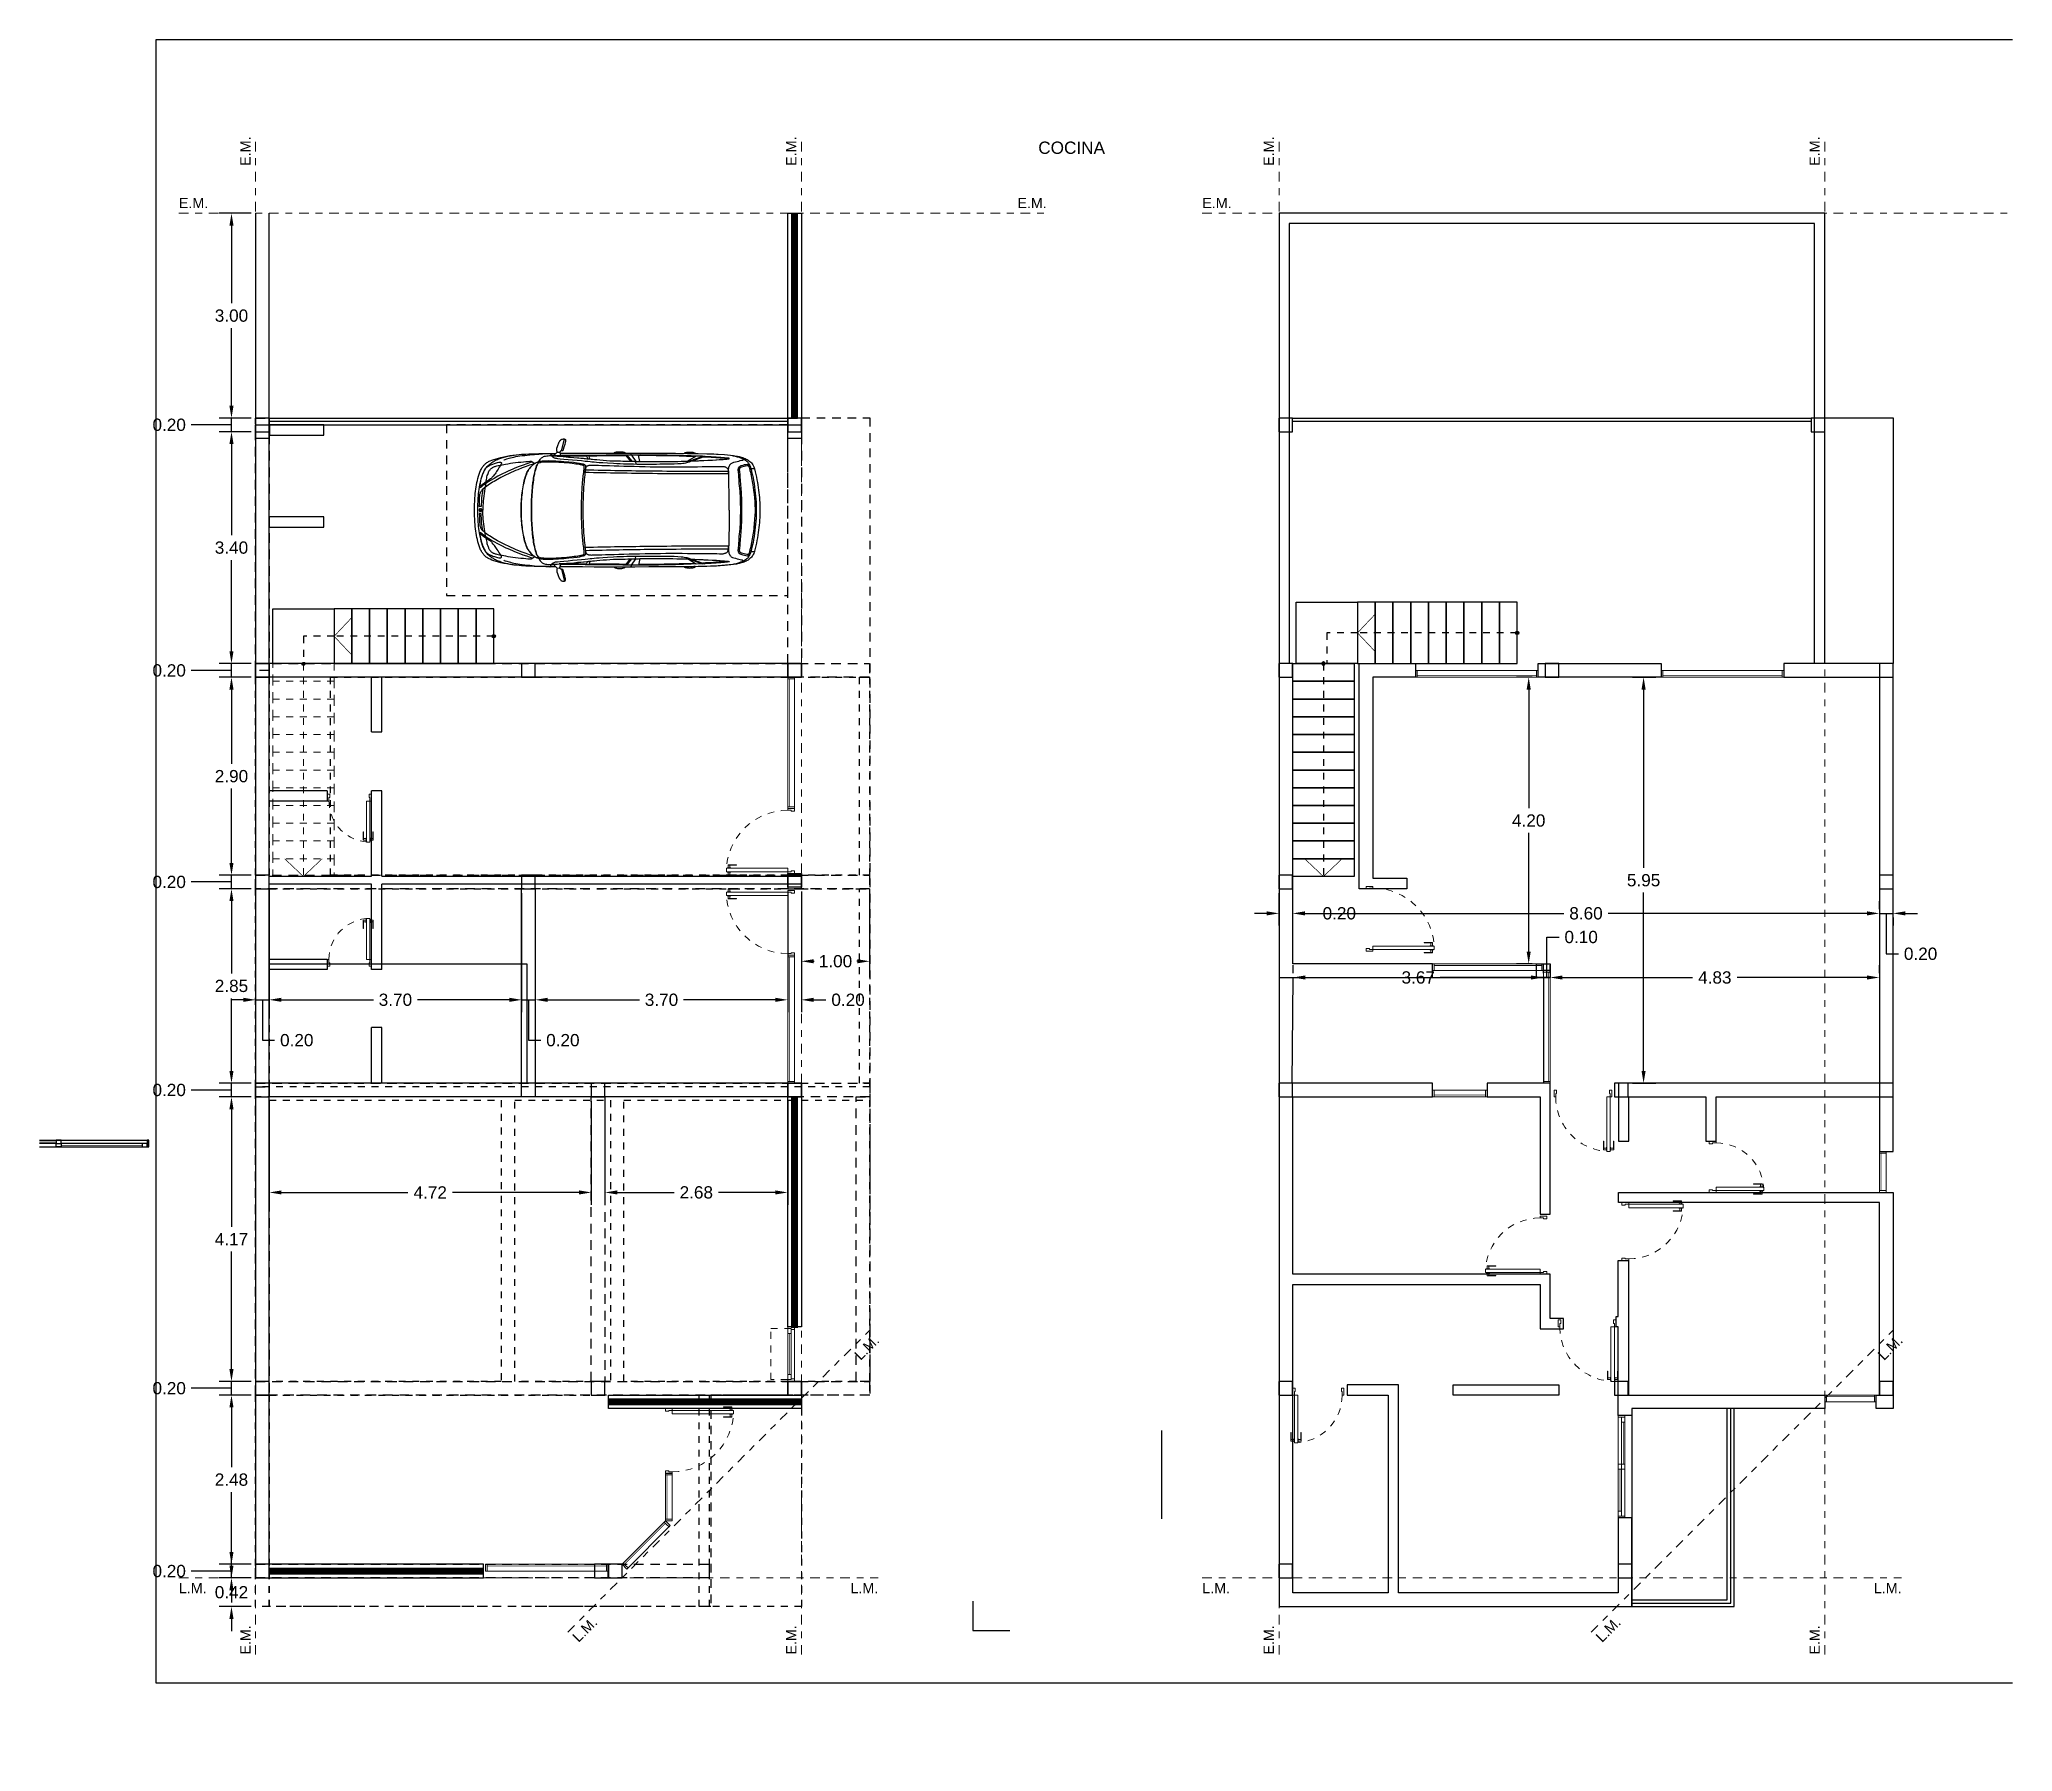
# Model space of a CAD drawing. Header units: metres. Extents: x -533726 to -533540, y -594667 to -594604.
# Drawn here: x -533657.19 to -533628.28, y -594629.27 to -594604.18 of the extents above; entities that cross this region are included whole.
import ezdxf
from ezdxf.enums import TextEntityAlignment as Align
from ezdxf.xclip import XClip

# ---------------------------------------------------------------- set-up
doc = ezdxf.new("R2010")
doc.units = ezdxf.units.M
doc.header["$LTSCALE"] = 0.5
doc.header["$XCLIPFRAME"] = 0
for name, pattern in [('ACAD_ISO07W100', [3, 0, -3]), ('HIDDEN', [0.375, 0.25, -0.125]), ('Hidden Line', [391.222223, 282.222223, -109]), ('LÍNEAS_OCULTAS2', [4.7625, 3.175, -1.5875]), ('RAYA-PUNTO', [0.625, 0.375, -0.1, 0.05, -0.1]), ('RAYA-RAYA', [0.3, 0.2, -0.1]), ('RAYITA-RAYITA', [0.175, 0.075, -0.1])]:
    doc.linetypes.add(name, pattern=pattern)
for name, color, linetype, plot in [('00_AUX', 6, 'Continuous', False), ('00_COTAS', 2, 'Continuous', False), ('ayuda', 6, 'Continuous', False)]:
    doc.layers.add(name, color=color, linetype=linetype, plot=plot)
for name, color, linetype in [('A - AUTOS', 8, 'Continuous'), ('A - MUROS', 5, 'Continuous'), ('A - PISOS', 1, 'Continuous'), ('A - PROYECCION', 9, 'HIDDEN'), ('A - TEXTOS', 1, 'Continuous'), ('A - VENTANAS', 1, 'Continuous'), ('A - VISTA 1', 1, 'Continuous'), ('A - VISTA 2', 2, 'Continuous'), ('A - VISTA 3', 3, 'Continuous'), ('A Vista', 2, 'Continuous'), ('c - LAD COM 20', 30, 'Continuous'), ('E - COLUMNAS', 4, 'Continuous'), ('E - LOSAS', 1, 'ACAD_ISO07W100'), ('E - VIGAS', 3, 'Hidden Line'), ('E - VIGAS encadenado', 2, 'Hidden Line'), ('muros 02', 5, 'Continuous')]:
    doc.layers.add(name, color=color, linetype=linetype)
for name, color, linetype, lineweight in [('A Eje', 1, 'RAYA-PUNTO', 0), ('A Proyeccion', 9, 'RAYA-RAYA', 0), ('B Carpinteria', 1, 'Continuous', 0)]:
    doc.layers.add(name, color=color, linetype=linetype, lineweight=lineweight)
doc.layers.add('C Vidrio', color=7, linetype='Continuous', lineweight=0, true_color=0x62b7ad)
doc.styles.add('Arial 100', font='arial.ttf', dxfattribs={"height": 0.2})
doc.styles.add('GENERAL', font='arial.ttf')
doc.styles.get("Standard").update_dxf_attribs({"font": 'arial.ttf'})
doc.dimstyles.new('Standard Mod', dxfattribs={"dimtxt": 0.18, "dimasz": 0.18, "dimexe": 0.18, "dimexo": 0.0625, "dimgap": 0.09, "dimtad": 0, "dimtih": 1, "dimtoh": 1, "dimzin": 0, "dimdsep": 46, "dimtxsty": 'Standard', "dimcen": 0.09, "dimadec": 0, "dimazin": 0, "dimtfac": 1, "dimtofl": 0, "dimtmove": 0, "dimatfit": 3, "dimfxl": 1, "dimtolj": 1, "dimtzin": 0, "dimarcsym": 0})
picture_1 = doc.add_image_def('image1.jpeg', size_in_pixel=(899, 1599))
picture_2 = doc.add_image_def('image2.jpeg', size_in_pixel=(1287, 419))
pattern_1 = [(0, (0.475, -0.025), (0, 6.985), [5.08, -1.905]), (90, (0.475, -0.025), (-6.985, 4e-16), [5.08, -1.905])]

msp = doc.modelspace()

# ---------------------------------------------------------------- blocks, each defined once
blk = doc.blocks.new('*U44')
at = {"linetype": 'ByBlock', "lineweight": -2}
h = blk.add_hatch(color=0, dxfattribs=at)
edge = h.paths.add_edge_path()
edge.add_arc((0.45, 0), 0.025, 0, 360)
h = blk.add_hatch()
h.set_pattern_fill('ANGLE', color=256, style=0)
h.set_pattern_definition(pattern_1)
edge = h.paths.add_edge_path()
edge.add_arc((0.5, 0), 0.025, 0, 360)
at = {"color": 0, "linetype": 'RAYITA-RAYITA', "lineweight": -2}
blk.add_line((0.45, 0), (0.45, 2.34), dxfattribs=at)
at = {"color": 0, "linetype": 'ByBlock', "lineweight": -2}
for points in [[(0.9, 2.34), (0, 2.34), (0, 2.08), (0.9, 2.08), (0.9, 2.34)], [(0.9, 2.08), (0, 2.08), (0, 1.82), (0.9, 1.82), (0.9, 2.08)], [(0.9, 1.82), (0, 1.82), (0, 1.56), (0.9, 1.56), (0.9, 1.82)], [(0.9, 1.56), (0, 1.56), (0, 1.3), (0.9, 1.3), (0.9, 1.56)], [(0.9, 1.3), (0, 1.3), (0, 1.04), (0.9, 1.04), (0.9, 1.3)], [(0.9, 1.04), (0, 1.04), (0, 0.78), (0.9, 0.78), (0.9, 1.04)], [(0.9, 0.78), (0, 0.78), (0, 0.52), (0.9, 0.52), (0.9, 0.78)], [(0.9, 0.52), (0, 0.52), (0, 0.26), (0.9, 0.26), (0.9, 0.52)], [(0.9, 0.26), (0, 0.26), (0, 0), (0.9, 0), (0.9, 0.26)]]:
    blk.add_lwpolyline(points, dxfattribs=at)
at = {"color": 0, "linetype": 'ByBlock', "lineweight": -2, "const_width": 0.01}
blk.add_lwpolyline([(0.175, 2.08), (0.45, 2.34), (0.725, 2.08)], dxfattribs=at)
at = {"color": 0, "linetype": 'ByBlock', "lineweight": -2}
blk.add_circle((0.45, 0), 0.025, dxfattribs=at)
blk = doc.blocks.new('*U45')
at = {"color": 0, "linetype": 'ByBlock', "lineweight": -2}
blk.add_lwpolyline([(0, 0), (0.9, 0), (0.9, 0.9), (0, 0.9)], close=True, dxfattribs=at)
at = {"color": 0, "linetype": 'RAYITA-RAYITA', "lineweight": -2}
blk.add_lwpolyline([(0, 0.45), (0.45, 0.45), (0.45, 0)], dxfattribs=at)
blk = doc.blocks.new('*U60')
at = {"linetype": 'ByBlock', "lineweight": -2}
h = blk.add_hatch(color=0, dxfattribs=at)
edge = h.paths.add_edge_path()
edge.add_arc((0.45, 0), 0.025, 0, 360)
h = blk.add_hatch()
h.set_pattern_fill('ANGLE', color=256, style=0)
h.set_pattern_definition(pattern_1)
edge = h.paths.add_edge_path()
edge.add_arc((0.5, 0), 0.025, 0, 360)
at = {"color": 0, "linetype": 'RAYITA-RAYITA', "lineweight": -2}
blk.add_line((0.45, 0), (0.45, 3.12), dxfattribs=at)
at = {"color": 0, "linetype": 'ByBlock', "lineweight": -2}
for points in [[(0.9, 3.12), (0, 3.12), (0, 2.86), (0.9, 2.86), (0.9, 3.12)], [(0.9, 2.86), (0, 2.86), (0, 2.6), (0.9, 2.6), (0.9, 2.86)], [(0.9, 2.6), (0, 2.6), (0, 2.34), (0.9, 2.34), (0.9, 2.6)], [(0.9, 2.34), (0, 2.34), (0, 2.08), (0.9, 2.08), (0.9, 2.34)], [(0.9, 2.08), (0, 2.08), (0, 1.82), (0.9, 1.82), (0.9, 2.08)], [(0.9, 1.82), (0, 1.82), (0, 1.56), (0.9, 1.56), (0.9, 1.82)], [(0.9, 1.56), (0, 1.56), (0, 1.3), (0.9, 1.3), (0.9, 1.56)], [(0.9, 1.3), (0, 1.3), (0, 1.04), (0.9, 1.04), (0.9, 1.3)], [(0.9, 1.04), (0, 1.04), (0, 0.78), (0.9, 0.78), (0.9, 1.04)], [(0.9, 0.78), (0, 0.78), (0, 0.52), (0.9, 0.52), (0.9, 0.78)], [(0.9, 0.52), (0, 0.52), (0, 0.26), (0.9, 0.26), (0.9, 0.52)], [(0.9, 0.26), (0, 0.26), (0, 0), (0.9, 0), (0.9, 0.26)]]:
    blk.add_lwpolyline(points, dxfattribs=at)
at = {"color": 0, "linetype": 'ByBlock', "lineweight": -2, "const_width": 0.01}
blk.add_lwpolyline([(0.175, 2.86), (0.45, 3.12), (0.725, 2.86)], dxfattribs=at)
at = {"color": 0, "linetype": 'ByBlock', "lineweight": -2}
blk.add_circle((0.45, 0), 0.025, dxfattribs=at)
blk = doc.blocks.new('Renault Scenic - Planta')
at = {"color": 0, "linetype": 'ByBlock', "lineweight": -2}
for points in [[(-0.934, 0.796), (-0.88, 0.851), (-0.881, 0.855), (-0.885, 0.867), (-0.886, 0.875), (-0.887, 0.884), (-0.886, 0.895), (-0.884, 0.906), (-0.876, 0.931), (-0.866, 0.959), (-0.861, 0.972), (-0.856, 0.985), (-0.85, 0.998), (-0.844, 1.008), (-0.841, 1.014), (-0.838, 1.018), (-0.834, 1.022), (-0.83, 1.026), (-0.826, 1.03), (-0.821, 1.032), (-0.816, 1.035), (-0.811, 1.038), (-0.801, 1.041), (-0.791, 1.043), (-0.786, 1.043), (-0.781, 1.042), (-0.776, 1.042), (-0.772, 1.04), (-0.768, 1.038), (-0.765, 1.037), (-0.762, 1.034), (-0.76, 1.032), (-0.759, 1.03), (-0.758, 1.026), (-0.757, 1.024), (-0.757, 1.02), (-0.76, 1.007), (-0.763, 0.991), (-0.771, 0.963), (-0.782, 0.922), (-0.792, 0.886), (-0.797, 0.87), (-0.803, 0.87), (-0.818, 0.868), (-0.821, 0.867), (-0.826, 0.866), (-0.829, 0.864), (-0.833, 0.861), (-0.835, 0.859), (-0.838, 0.856), (-0.839, 0.852), (-0.84, 0.848), (-0.84, 0.838), (-0.839, 0.829), (-0.837, 0.819), (-0.833, 0.811), (-0.827, 0.798), (-0.825, 0.793), (-0.934, 0.796)], [(-0.817, 0.87), (-0.772, 1.04)], [(-2.093, 0), (-2.092, 0.073), (-2.09, 0.142), (-2.088, 0.177), (-2.085, 0.21), (-2.083, 0.243), (-2.079, 0.275), (-2.075, 0.308), (-2.07, 0.339), (-2.065, 0.371), (-2.058, 0.402), (-2.051, 0.433), (-2.043, 0.464), (-2.034, 0.495), (-2.025, 0.526), (-2.014, 0.555), (-2.003, 0.582), (-1.997, 0.594), (-1.991, 0.606), (-1.984, 0.617), (-1.977, 0.628), (-1.971, 0.638), (-1.963, 0.648), (-1.955, 0.657), (-1.948, 0.665), (-1.939, 0.674), (-1.93, 0.682), (-1.92, 0.689), (-1.91, 0.696), (-1.9, 0.703), (-1.888, 0.71), (-1.877, 0.716), (-1.865, 0.722), (-1.838, 0.733), (-1.809, 0.743), (-1.777, 0.753), (-1.742, 0.763), (-1.705, 0.772), (-1.663, 0.782), (-1.618, 0.79), (-1.574, 0.798), (-1.528, 0.804), (-1.483, 0.81), (-1.437, 0.814), (-1.39, 0.818), (-1.343, 0.82), (-1.297, 0.823), (-1.251, 0.824), (-1.205, 0.825), (-1.159, 0.826), (-1.115, 0.827), (-1.071, 0.828), (-1.028, 0.829), (-0.986, 0.83), (-0.946, 0.83), (-0.9, 0.831)], [(-0.9, -0.831), (-0.946, -0.83), (-1.011, -0.829), (-1.078, -0.828), (-1.148, -0.827), (-1.22, -0.825), (-1.293, -0.823), (-1.367, -0.819), (-1.403, -0.817), (-1.44, -0.814), (-1.477, -0.81), (-1.513, -0.806), (-1.527, -0.804), (-1.541, -0.801), (-1.556, -0.799), (-1.569, -0.796), (-1.606, -0.789), (-1.641, -0.781), (-1.675, -0.772), (-1.708, -0.762), (-1.724, -0.756), (-1.74, -0.75), (-1.755, -0.743), (-1.77, -0.737), (-1.784, -0.729), (-1.799, -0.723), (-1.812, -0.714), (-1.825, -0.706), (-1.838, -0.698), (-1.851, -0.688), (-1.863, -0.679), (-1.875, -0.67), (-1.886, -0.659), (-1.896, -0.649), (-1.906, -0.638), (-1.916, -0.626), (-1.925, -0.615), (-1.934, -0.602), (-1.942, -0.589), (-1.949, -0.576), (-1.957, -0.563), (-1.963, -0.548), (-1.969, -0.534), (-1.974, -0.518), (-1.984, -0.487), (-1.993, -0.457), (-2.001, -0.426), (-2.007, -0.395), (-2.014, -0.365), (-2.019, -0.334), (-2.025, -0.302), (-2.029, -0.272), (-2.032, -0.24), (-2.035, -0.208), (-2.037, -0.175), (-2.039, -0.142), (-2.042, -0.072), (-2.043, 0), (-2.043, 0), (-2.042, 0.072), (-2.039, 0.142), (-2.037, 0.175), (-2.035, 0.208), (-2.032, 0.24), (-2.029, 0.272), (-2.025, 0.302), (-2.019, 0.334), (-2.014, 0.365), (-2.007, 0.395), (-2.001, 0.426), (-1.993, 0.457), (-1.984, 0.487), (-1.974, 0.518), (-1.969, 0.534), (-1.963, 0.548), (-1.957, 0.563), (-1.949, 0.576), (-1.942, 0.589), (-1.934, 0.602), (-1.925, 0.615), (-1.916, 0.626), (-1.906, 0.638), (-1.896, 0.649), (-1.886, 0.659), (-1.875, 0.67), (-1.863, 0.679), (-1.851, 0.688), (-1.838, 0.698), (-1.825, 0.706), (-1.812, 0.714), (-1.799, 0.723), (-1.784, 0.729), (-1.77, 0.737), (-1.755, 0.743), (-1.74, 0.75), (-1.724, 0.756), (-1.708, 0.762), (-1.675, 0.772), (-1.641, 0.781), (-1.606, 0.789), (-1.569, 0.796), (-1.556, 0.799), (-1.541, 0.801), (-1.527, 0.804), (-1.513, 0.806), (-1.513, 0.806)], [(-2.018, 0.345), (-2.013, 0.367), (-2.009, 0.388), (-2.005, 0.41), (-2, 0.432), (-1.994, 0.453), (-1.988, 0.474), (-1.981, 0.497), (-1.974, 0.518), (-1.969, 0.533), (-1.963, 0.547), (-1.957, 0.561), (-1.95, 0.575), (-1.942, 0.587), (-1.935, 0.6), (-1.926, 0.612), (-1.918, 0.624), (-1.906, 0.634), (-1.893, 0.642), (-1.88, 0.65), (-1.867, 0.656), (-1.841, 0.666), (-1.823, 0.675), (-1.802, 0.682), (-1.773, 0.692), (-1.754, 0.697), (-1.737, 0.7), (-1.729, 0.701), (-1.722, 0.701), (-1.715, 0.701), (-1.71, 0.7), (-1.705, 0.699), (-1.701, 0.696), (-1.699, 0.692), (-1.698, 0.688), (-1.699, 0.682), (-1.7, 0.675), (-1.705, 0.666), (-1.71, 0.657), (-1.723, 0.636), (-1.736, 0.617), (-1.748, 0.598), (-1.76, 0.58), (-1.771, 0.563), (-1.782, 0.547), (-1.792, 0.533), (-1.801, 0.521), (-1.817, 0.498), (-1.832, 0.48), (-1.84, 0.472), (-1.849, 0.463), (-1.859, 0.456), (-1.872, 0.448), (-1.884, 0.44), (-1.9, 0.429), (-1.919, 0.416), (-1.94, 0.402), (-1.961, 0.386), (-1.982, 0.371), (-2.001, 0.357), (-2.018, 0.345)], [(-1.252, 0.704), (-1.261, 0.7), (-1.287, 0.692), (-1.327, 0.678), (-1.378, 0.659), (-1.436, 0.638), (-1.5, 0.612), (-1.533, 0.599), (-1.565, 0.585), (-1.598, 0.57), (-1.629, 0.556), (-1.692, 0.526), (-1.751, 0.495), (-1.806, 0.465), (-1.858, 0.435), (-1.882, 0.42), (-1.905, 0.405), (-1.926, 0.391), (-1.946, 0.377), (-1.964, 0.363), (-1.981, 0.35), (-1.995, 0.338), (-2.008, 0.326)], [(-1.708, 0.659), (-1.703, 0.66), (-1.688, 0.663), (-1.665, 0.667), (-1.637, 0.673), (-1.604, 0.679), (-1.567, 0.685), (-1.529, 0.69), (-1.491, 0.695), (-1.454, 0.7), (-1.415, 0.704), (-1.377, 0.707), (-1.341, 0.711), (-1.309, 0.713), (-1.284, 0.715), (-1.268, 0.717), (-1.263, 0.717), (-1.21, 0.682), (-1.219, 0.678), (-1.246, 0.67), (-1.285, 0.657), (-1.336, 0.639), (-1.394, 0.617), (-1.457, 0.592), (-1.49, 0.579), (-1.522, 0.564), (-1.556, 0.55), (-1.587, 0.534), (-1.648, 0.505), (-1.705, 0.476), (-1.757, 0.449), (-1.805, 0.421), (-1.828, 0.408), (-1.85, 0.394), (-1.871, 0.38), (-1.892, 0.366), (-1.912, 0.351), (-1.931, 0.337), (-1.95, 0.321), (-1.969, 0.305)], [(-1.708, 0.659), (-1.709, 0.658), (-1.71, 0.657), (-1.723, 0.636), (-1.736, 0.617), (-1.748, 0.598), (-1.76, 0.58), (-1.771, 0.563), (-1.782, 0.547), (-1.792, 0.533), (-1.801, 0.521), (-1.817, 0.498), (-1.832, 0.48), (-1.84, 0.472), (-1.849, 0.463), (-1.859, 0.456), (-1.872, 0.448), (-1.882, 0.441), (-1.894, 0.433), (-1.91, 0.423), (-1.926, 0.411), (-1.923, 0.43), (-1.918, 0.45), (-1.914, 0.469), (-1.91, 0.488), (-1.905, 0.506), (-1.9, 0.522), (-1.895, 0.537), (-1.89, 0.549), (-1.886, 0.558), (-1.881, 0.567), (-1.877, 0.575), (-1.871, 0.583), (-1.865, 0.591), (-1.859, 0.598), (-1.853, 0.605), (-1.847, 0.611), (-1.84, 0.616), (-1.833, 0.622), (-1.825, 0.626), (-1.817, 0.63), (-1.809, 0.634), (-1.8, 0.638), (-1.792, 0.64), (-1.782, 0.643), (-1.764, 0.647), (-1.746, 0.652), (-1.727, 0.655), (-1.708, 0.659)], [(-1.664, 0.735), (-1.659, 0.737), (-1.644, 0.742), (-1.619, 0.751), (-1.585, 0.76), (-1.564, 0.766), (-1.541, 0.771), (-1.516, 0.777), (-1.489, 0.783), (-1.459, 0.789), (-1.427, 0.793), (-1.393, 0.798), (-1.357, 0.802), (-1.284, 0.809), (-1.215, 0.815), (-1.151, 0.82), (-1.095, 0.824), (-1.048, 0.827), (-1.013, 0.829), (-0.99, 0.83), (-0.982, 0.83)], [(-1.513, 0.806), (-1.477, 0.81), (-1.44, 0.814), (-1.403, 0.817), (-1.367, 0.819), (-1.293, 0.823), (-1.22, 0.825), (-1.148, 0.827), (-1.078, 0.828), (-1.011, 0.829), (-0.946, 0.83), (-0.9, 0.831)], [(-1.216, 0.527), (-1.211, 0.551), (-1.205, 0.575), (-1.198, 0.599), (-1.19, 0.623), (-1.182, 0.646), (-1.172, 0.668), (-1.162, 0.689), (-1.15, 0.71), (-1.16, 0.706), (-1.171, 0.702), (-1.181, 0.698), (-1.191, 0.694), (-1.201, 0.688), (-1.21, 0.682), (-1.218, 0.677), (-1.227, 0.671), (-1.243, 0.658), (-1.258, 0.644), (-1.272, 0.629), (-1.284, 0.614), (-1.296, 0.598), (-1.307, 0.581), (-1.316, 0.563), (-1.325, 0.545), (-1.333, 0.528), (-1.34, 0.51), (-1.346, 0.492), (-1.352, 0.474), (-1.359, 0.449), (-1.366, 0.422), (-1.372, 0.395), (-1.378, 0.368), (-1.383, 0.339), (-1.388, 0.31), (-1.392, 0.28), (-1.396, 0.25), (-1.399, 0.22), (-1.402, 0.19), (-1.405, 0.158), (-1.407, 0.127), (-1.408, 0.095), (-1.409, 0.064), (-1.41, 0.032), (-1.41, 0), (-1.41, -0.032), (-1.409, -0.064), (-1.408, -0.095), (-1.407, -0.127), (-1.405, -0.158), (-1.402, -0.19), (-1.399, -0.219), (-1.396, -0.25), (-1.392, -0.28), (-1.388, -0.31), (-1.383, -0.339), (-1.378, -0.368), (-1.372, -0.395), (-1.366, -0.422), (-1.359, -0.449), (-1.352, -0.474), (-1.346, -0.492), (-1.34, -0.51), (-1.333, -0.528), (-1.325, -0.545), (-1.316, -0.563), (-1.307, -0.581), (-1.296, -0.598), (-1.284, -0.614), (-1.272, -0.629), (-1.258, -0.644), (-1.243, -0.658), (-1.227, -0.671), (-1.218, -0.677), (-1.21, -0.682), (-1.201, -0.688), (-1.191, -0.694), (-1.181, -0.698), (-1.171, -0.702), (-1.16, -0.706), (-1.15, -0.71), (-1.162, -0.689), (-1.172, -0.668), (-1.182, -0.646), (-1.19, -0.623), (-1.198, -0.599), (-1.205, -0.575), (-1.211, -0.551), (-1.216, -0.527), (-1.221, -0.498), (-1.226, -0.467), (-1.23, -0.436), (-1.236, -0.405), (-1.243, -0.34), (-1.249, -0.274), (-1.254, -0.208), (-1.258, -0.138), (-1.26, -0.07), (-1.26, 0), (-1.26, 0.07), (-1.258, 0.139), (-1.254, 0.208), (-1.249, 0.274), (-1.243, 0.341), (-1.236, 0.405), (-1.23, 0.436), (-1.226, 0.467), (-1.221, 0.498), (-1.216, 0.527), (-1.216, 0.527)], [(-0.494, -0.334), (-0.491, -0.374), (-0.488, -0.412), (-0.484, -0.447), (-0.481, -0.48), (-0.477, -0.511), (-0.474, -0.541), (-0.47, -0.57), (-0.466, -0.599), (-0.465, -0.613), (-0.465, -0.624), (-0.465, -0.634), (-0.466, -0.643), (-0.468, -0.651), (-0.471, -0.657), (-0.475, -0.662), (-0.48, -0.667), (-0.485, -0.67), (-0.492, -0.673), (-0.5, -0.676), (-0.509, -0.678), (-0.53, -0.682), (-0.554, -0.688), (-0.59, -0.694), (-0.643, -0.7), (-0.709, -0.707), (-0.782, -0.714), (-0.821, -0.717), (-0.86, -0.719), (-0.899, -0.721), (-0.939, -0.723), (-0.976, -0.723), (-1.013, -0.724), (-1.048, -0.723), (-1.08, -0.723), (-1.095, -0.721), (-1.11, -0.719), (-1.124, -0.717), (-1.138, -0.713), (-1.151, -0.71), (-1.164, -0.706), (-1.176, -0.7), (-1.188, -0.695), (-1.199, -0.689), (-1.21, -0.683), (-1.22, -0.676), (-1.23, -0.669), (-1.239, -0.661), (-1.248, -0.653), (-1.257, -0.645), (-1.266, -0.636), (-1.273, -0.628), (-1.281, -0.618), (-1.289, -0.609), (-1.295, -0.599), (-1.307, -0.579), (-1.319, -0.558), (-1.329, -0.538), (-1.337, -0.516), (-1.345, -0.496), (-1.352, -0.474), (-1.359, -0.45), (-1.365, -0.424), (-1.371, -0.397), (-1.377, -0.369), (-1.382, -0.341), (-1.386, -0.312), (-1.39, -0.283), (-1.395, -0.253), (-1.398, -0.222), (-1.401, -0.191), (-1.403, -0.16), (-1.405, -0.128), (-1.407, -0.096), (-1.408, -0.065), (-1.408, -0.032), (-1.408, 0), (-1.408, 0.032), (-1.408, 0.065), (-1.407, 0.096), (-1.405, 0.129), (-1.403, 0.16), (-1.401, 0.191), (-1.397, 0.222), (-1.395, 0.253), (-1.39, 0.283), (-1.386, 0.312), (-1.382, 0.341), (-1.377, 0.369), (-1.371, 0.397), (-1.365, 0.424), (-1.359, 0.45), (-1.352, 0.474), (-1.345, 0.496), (-1.337, 0.516), (-1.329, 0.538), (-1.319, 0.558), (-1.307, 0.579), (-1.295, 0.599), (-1.289, 0.609), (-1.281, 0.618), (-1.273, 0.628), (-1.266, 0.636), (-1.257, 0.645), (-1.248, 0.653), (-1.239, 0.661), (-1.23, 0.669), (-1.22, 0.676), (-1.21, 0.683), (-1.199, 0.689), (-1.188, 0.695), (-1.176, 0.7), (-1.164, 0.706), (-1.151, 0.71), (-1.138, 0.713), (-1.124, 0.717), (-1.11, 0.719), (-1.095, 0.721), (-1.08, 0.723), (-1.048, 0.723), (-1.013, 0.724), (-0.976, 0.723), (-0.939, 0.723), (-0.899, 0.721), (-0.86, 0.719), (-0.821, 0.717), (-0.782, 0.714), (-0.709, 0.707), (-0.643, 0.7), (-0.59, 0.694), (-0.554, 0.688), (-0.53, 0.682), (-0.509, 0.678), (-0.5, 0.676), (-0.492, 0.673), (-0.485, 0.67), (-0.48, 0.667), (-0.475, 0.662), (-0.471, 0.657), (-0.468, 0.651), (-0.466, 0.643), (-0.465, 0.634), (-0.465, 0.624), (-0.465, 0.613), (-0.466, 0.599), (-0.47, 0.57), (-0.474, 0.541), (-0.477, 0.511), (-0.481, 0.48), (-0.484, 0.447), (-0.488, 0.412), (-0.491, 0.374), (-0.494, 0.334), (-0.496, 0.287), (-0.498, 0.243), (-0.501, 0.2), (-0.501, 0.158), (-0.503, 0.118), (-0.504, 0.078), (-0.504, 0.039), (-0.505, 0), (-0.504, -0.039), (-0.504, -0.077), (-0.503, -0.118), (-0.501, -0.158), (-0.501, -0.2), (-0.498, -0.243), (-0.496, -0.287), (-0.494, -0.334)], [(-0.519, 0.251), (-0.518, 0.268), (-0.517, 0.285), (-0.516, 0.302), (-0.515, 0.319), (-0.513, 0.335), (-0.513, 0.352), (-0.512, 0.369), (-0.51, 0.385), (-0.508, 0.409), (-0.507, 0.433), (-0.504, 0.456), (-0.501, 0.48), (-0.499, 0.503), (-0.496, 0.526), (-0.493, 0.55), (-0.49, 0.573), (-0.489, 0.583), (-0.488, 0.593), (-0.486, 0.604), (-0.485, 0.614), (-0.484, 0.622), (-0.484, 0.63), (-0.485, 0.638), (-0.488, 0.646), (-0.491, 0.65), (-0.495, 0.652), (-0.501, 0.655), (-0.506, 0.657), (-0.517, 0.659), (-0.529, 0.662), (-0.54, 0.664), (-0.552, 0.666), (-0.578, 0.671), (-0.606, 0.675), (-0.634, 0.678), (-0.661, 0.682), (-0.701, 0.686), (-0.74, 0.69), (-0.78, 0.694), (-0.819, 0.696), (-0.858, 0.699), (-0.898, 0.701), (-0.937, 0.703), (-0.977, 0.704), (-1.002, 0.704), (-1.028, 0.704), (-1.053, 0.703), (-1.079, 0.702), (-1.106, 0.7), (-1.133, 0.694), (-1.157, 0.687), (-1.165, 0.682), (-1.174, 0.664), (-1.182, 0.646), (-1.189, 0.626), (-1.196, 0.606), (-1.201, 0.587), (-1.207, 0.567), (-1.212, 0.546), (-1.216, 0.527), (-1.221, 0.498), (-1.226, 0.468), (-1.23, 0.438), (-1.235, 0.407), (-1.242, 0.343), (-1.248, 0.277), (-1.254, 0.209), (-1.257, 0.14), (-1.259, 0.071), (-1.26, 0), (-1.259, -0.071), (-1.257, -0.14), (-1.254, -0.209), (-1.248, -0.277), (-1.242, -0.343), (-1.235, -0.407), (-1.23, -0.438), (-1.226, -0.468), (-1.221, -0.498), (-1.216, -0.527), (-1.212, -0.546), (-1.207, -0.567), (-1.201, -0.587), (-1.196, -0.606), (-1.189, -0.626), (-1.182, -0.646), (-1.174, -0.664), (-1.165, -0.682), (-1.157, -0.687), (-1.133, -0.694), (-1.106, -0.7), (-1.079, -0.702), (-1.053, -0.703), (-1.028, -0.704), (-1.002, -0.704), (-0.977, -0.704), (-0.937, -0.703), (-0.898, -0.701), (-0.858, -0.699), (-0.819, -0.696), (-0.78, -0.694), (-0.74, -0.69), (-0.701, -0.686), (-0.661, -0.682), (-0.634, -0.678), (-0.606, -0.675), (-0.578, -0.671), (-0.552, -0.666), (-0.54, -0.664), (-0.529, -0.662), (-0.517, -0.659), (-0.506, -0.657), (-0.501, -0.655), (-0.495, -0.652), (-0.491, -0.65), (-0.488, -0.646), (-0.485, -0.638), (-0.484, -0.63), (-0.484, -0.622), (-0.485, -0.614), (-0.486, -0.604), (-0.488, -0.593), (-0.489, -0.583), (-0.49, -0.573), (-0.493, -0.55), (-0.496, -0.526), (-0.499, -0.503), (-0.501, -0.48), (-0.504, -0.456), (-0.507, -0.433), (-0.508, -0.409), (-0.51, -0.385), (-0.512, -0.369), (-0.513, -0.352), (-0.513, -0.335), (-0.515, -0.319), (-0.516, -0.302), (-0.517, -0.285), (-0.518, -0.268), (-0.519, -0.251), (-0.521, -0.183), (-0.524, -0.119), (-0.525, -0.059), (-0.525, 0), (-0.525, 0.059), (-0.524, 0.119), (-0.521, 0.182), (-0.519, 0.251)], [(-1.15, 0.71), (-1.141, 0.727), (-1.13, 0.743), (-1.124, 0.751), (-1.118, 0.759), (-1.111, 0.765), (-1.102, 0.771), (-1.093, 0.777), (-1.081, 0.783), (-1.067, 0.788), (-1.052, 0.791), (-1.035, 0.794), (-1.014, 0.797), (-0.992, 0.799), (-0.966, 0.8)], [(-0.982, 0.83), (-0.964, 0.799), (-0.963, 0.798), (-0.962, 0.794), (-0.958, 0.789), (-0.952, 0.782), (-0.946, 0.778), (-0.94, 0.774), (-0.934, 0.771), (-0.925, 0.767), (-0.916, 0.765), (-0.904, 0.761), (-0.891, 0.759), (-0.876, 0.757), (-0.837, 0.753), (-0.784, 0.747), (-0.722, 0.742), (-0.656, 0.735), (-0.59, 0.729), (-0.527, 0.724), (-0.472, 0.719), (-0.431, 0.715), (-0.4, 0.711), (-0.371, 0.708), (-0.341, 0.706), (-0.307, 0.702), (-0.265, 0.699), (-0.211, 0.695), (-0.142, 0.691), (-0.055, 0.686), (-0.005, 0.683), (0.044, 0.681), (0.092, 0.679), (0.141, 0.677), (0.19, 0.676), (0.239, 0.676), (0.287, 0.675), (0.335, 0.675), (0.383, 0.675), (0.431, 0.675), (0.478, 0.675), (0.526, 0.675), (0.573, 0.675), (0.621, 0.676), (0.668, 0.676), (0.715, 0.676), (0.774, 0.676), (0.832, 0.678), (0.886, 0.681), (0.937, 0.684), (0.96, 0.687), (0.982, 0.689), (1.002, 0.693), (1.02, 0.696), (1.036, 0.7), (1.05, 0.706), (1.056, 0.708), (1.062, 0.711), (1.066, 0.713), (1.07, 0.717)], [(-0.931, 0.8), (-0.945, 0.8), (-0.96, 0.8), (-0.966, 0.8), (-0.96, 0.799), (-0.943, 0.797), (-0.916, 0.795), (-0.881, 0.792), (-0.84, 0.789), (-0.794, 0.784), (-0.744, 0.78), (-0.691, 0.776), (-0.637, 0.771), (-0.585, 0.766), (-0.534, 0.762), (-0.488, 0.758), (-0.446, 0.753), (-0.41, 0.751), (-0.382, 0.748), (-0.365, 0.746), (-0.335, 0.743), (-0.298, 0.739), (-0.255, 0.735), (-0.209, 0.73), (-0.158, 0.727), (-0.108, 0.723), (-0.056, 0.722), (-0.007, 0.721), (0.019, 0.721), (0.048, 0.72), (0.08, 0.719), (0.116, 0.718), (0.154, 0.717), (0.195, 0.716), (0.239, 0.715), (0.286, 0.714), (0.335, 0.712), (0.387, 0.711), (0.441, 0.711), (0.498, 0.71), (0.557, 0.71), (0.618, 0.71), (0.681, 0.71), (0.747, 0.711), (0.815, 0.711), (0.887, 0.713), (0.962, 0.716), (1.037, 0.717), (1.112, 0.72), (1.188, 0.723), (1.26, 0.726), (1.329, 0.729), (1.394, 0.733), (1.454, 0.736), (1.508, 0.74), (1.554, 0.743), (1.592, 0.747), (1.62, 0.75), (1.63, 0.752), (1.637, 0.753), (1.641, 0.755), (1.643, 0.756)], [(-0.88, 0.851), (-0.84, 0.848)], [(-0.448, 0.791), (-0.506, 0.791), (-0.567, 0.79), (-0.626, 0.79), (-0.679, 0.79), (-0.729, 0.79), (-0.774, 0.789), (-0.815, 0.789), (-0.851, 0.789)], [(-0.851, 0.789), (-0.786, 0.784), (-0.714, 0.777), (-0.639, 0.771), (-0.566, 0.765), (-0.497, 0.759), (-0.438, 0.753), (-0.393, 0.749), (-0.365, 0.746), (-0.335, 0.743), (-0.298, 0.739), (-0.255, 0.735), (-0.209, 0.73), (-0.158, 0.727), (-0.108, 0.723), (-0.056, 0.722), (-0.007, 0.721), (0.019, 0.721), (0.048, 0.72), (0.08, 0.719), (0.116, 0.718), (0.154, 0.717), (0.195, 0.716), (0.239, 0.715), (0.286, 0.714), (0.335, 0.712), (0.387, 0.711), (0.441, 0.711), (0.498, 0.71), (0.557, 0.71), (0.618, 0.71), (0.681, 0.71), (0.747, 0.711), (0.808, 0.711), (0.872, 0.713), (0.937, 0.715), (1.004, 0.717), (1.071, 0.719), (1.138, 0.721), (1.204, 0.724), (1.268, 0.727), (1.33, 0.729), (1.388, 0.733), (1.442, 0.735), (1.491, 0.739), (1.535, 0.742), (1.573, 0.745), (1.603, 0.748), (1.625, 0.751), (1.597, 0.754), (1.557, 0.759), (1.506, 0.762), (1.445, 0.766), (1.374, 0.771), (1.295, 0.775), (1.251, 0.777)], [(-0.84, 0.832), (-0.79, 0.832), (-0.663, 0.833), (-0.511, 0.834), (-0.338, 0.835), (-0.149, 0.835), (0.05, 0.835), (0.255, 0.835), (0.46, 0.834), (0.661, 0.833), (0.851, 0.832), (1.027, 0.83), (1.183, 0.828), (1.313, 0.825), (1.368, 0.824), (1.414, 0.823), (1.452, 0.821), (1.48, 0.819), (1.572, 0.812), (1.661, 0.803), (1.704, 0.798), (1.745, 0.791), (1.764, 0.788), (1.784, 0.783), (1.803, 0.778), (1.821, 0.774), (1.839, 0.768), (1.856, 0.762), (1.872, 0.755), (1.888, 0.748), (1.903, 0.741), (1.918, 0.732), (1.93, 0.723), (1.943, 0.712), (1.955, 0.702), (1.966, 0.69), (1.976, 0.678), (1.985, 0.664), (1.993, 0.651), (2.001, 0.635), (2.007, 0.619), (2.009, 0.611)], [(-0.84, 0.832), (-0.79, 0.832), (-0.663, 0.833), (-0.511, 0.834), (-0.338, 0.835), (-0.149, 0.835), (0.05, 0.835), (0.255, 0.835), (0.46, 0.834), (0.661, 0.833), (0.851, 0.832), (1.027, 0.83), (1.183, 0.828), (1.313, 0.825), (1.368, 0.824), (1.414, 0.823), (1.452, 0.821), (1.48, 0.819)], [(1.682, 0.8), (1.691, 0.8), (1.7, 0.797), (1.709, 0.795), (1.718, 0.793), (1.727, 0.791), (1.758, 0.782), (1.785, 0.774), (1.808, 0.765), (1.828, 0.758), (1.847, 0.749), (1.864, 0.74), (1.88, 0.729), (1.896, 0.717), (1.905, 0.71), (1.912, 0.703), (1.918, 0.694), (1.925, 0.686), (1.93, 0.677), (1.936, 0.668), (1.94, 0.659), (1.944, 0.651), (1.954, 0.623), (1.958, 0.611), (2.009, 0.611), (2.01, 0.606), (2.011, 0.602), (2.021, 0.562), (2.03, 0.522), (2.038, 0.483), (2.046, 0.445), (2.053, 0.406), (2.06, 0.368), (2.065, 0.331), (2.07, 0.293), (2.075, 0.256), (2.079, 0.219), (2.083, 0.183), (2.085, 0.146), (2.087, 0.109), (2.089, 0.073), (2.09, 0.036), (2.09, 0), (2.09, -0.036), (2.089, -0.073), (2.087, -0.109), (2.085, -0.146), (2.083, -0.183), (2.079, -0.219), (2.075, -0.256), (2.07, -0.293), (2.065, -0.331), (2.06, -0.368), (2.053, -0.406), (2.046, -0.445), (2.038, -0.483), (2.03, -0.522), (2.021, -0.562), (2.011, -0.602), (2.01, -0.606), (2.009, -0.611), (1.958, -0.611), (1.954, -0.623), (1.944, -0.651), (1.94, -0.659), (1.936, -0.668), (1.93, -0.677), (1.925, -0.686), (1.918, -0.694), (1.912, -0.703), (1.905, -0.71), (1.896, -0.717), (1.88, -0.729), (1.864, -0.74), (1.847, -0.749), (1.828, -0.758), (1.808, -0.765), (1.785, -0.774), (1.758, -0.782), (1.727, -0.791), (1.718, -0.793), (1.709, -0.795), (1.7, -0.797), (1.691, -0.8), (1.665, -0.802), (1.639, -0.805), (1.614, -0.807), (1.587, -0.81), (1.561, -0.812), (1.534, -0.814), (1.508, -0.817), (1.48, -0.819), (1.452, -0.821), (1.414, -0.823), (1.368, -0.824), (1.313, -0.825), (1.183, -0.828), (1.027, -0.83), (0.851, -0.832), (0.661, -0.833), (0.46, -0.834), (0.255, -0.835), (0.05, -0.835), (-0.149, -0.835), (-0.338, -0.835), (-0.511, -0.834), (-0.663, -0.833), (-0.79, -0.832), (-0.84, -0.832)], [(1.643, 0.756), (1.64, 0.758), (1.634, 0.759), (1.624, 0.761), (1.61, 0.763), (1.57, 0.767), (1.517, 0.771), (1.451, 0.777), (1.374, 0.781), (1.286, 0.786), (1.189, 0.79), (1.084, 0.794), (0.972, 0.798), (0.854, 0.801), (0.731, 0.805), (0.603, 0.806), (0.473, 0.807), (0.341, 0.808), (0.209, 0.807), (0.08, 0.806), (-0.044, 0.805), (-0.162, 0.803), (-0.272, 0.802), (-0.376, 0.802), (-0.472, 0.801), (-0.562, 0.8), (-0.643, 0.8), (-0.716, 0.8), (-0.78, 0.8), (-0.828, 0.8)], [(-0.467, 0.591), (-0.406, 0.589), (-0.344, 0.588), (-0.282, 0.587), (-0.221, 0.586), (-0.159, 0.584), (-0.098, 0.583), (-0.037, 0.582), (0.025, 0.581), (0.086, 0.58), (0.148, 0.579), (0.21, 0.578), (0.271, 0.577), (0.333, 0.576), (0.394, 0.575), (0.456, 0.575), (0.518, 0.574), (0.587, 0.573), (0.656, 0.573), (0.726, 0.572), (0.796, 0.571), (0.865, 0.571), (0.934, 0.57), (1.004, 0.57), (1.074, 0.57), (1.143, 0.569), (1.212, 0.569), (1.282, 0.569), (1.352, 0.569), (1.421, 0.569), (1.491, 0.569), (1.56, 0.569), (1.629, 0.569), (1.63, 0.568), (1.63, 0.565), (1.63, 0.556), (1.631, 0.547), (1.631, 0.538), (1.631, 0.529), (1.562, 0.529), (1.492, 0.529), (1.422, 0.529), (1.353, 0.529), (1.284, 0.529), (1.213, 0.529), (1.144, 0.529), (1.075, 0.529), (1.005, 0.53), (0.935, 0.53), (0.866, 0.531), (0.796, 0.531), (0.726, 0.532), (0.657, 0.532), (0.587, 0.533), (0.518, 0.534), (0.456, 0.534), (0.394, 0.535), (0.332, 0.536), (0.27, 0.537), (0.208, 0.538), (0.146, 0.539), (0.085, 0.54), (0.022, 0.54), (-0.039, 0.541), (-0.101, 0.543), (-0.163, 0.544), (-0.225, 0.545), (-0.287, 0.546), (-0.349, 0.548), (-0.411, 0.549), (-0.472, 0.551), (-0.471, 0.561), (-0.47, 0.57), (-0.469, 0.581), (-0.467, 0.591)], [(-0.467, 0.591), (-0.465, 0.602), (-0.463, 0.612), (-0.459, 0.622), (-0.455, 0.629), (-0.451, 0.636), (-0.446, 0.641), (-0.44, 0.646), (-0.434, 0.65), (-0.427, 0.652), (-0.421, 0.655), (-0.414, 0.657), (-0.407, 0.658), (-0.393, 0.658), (-0.38, 0.659), (-0.368, 0.658), (-0.346, 0.658), (-0.314, 0.658), (-0.274, 0.656), (-0.227, 0.654), (-0.172, 0.652), (-0.112, 0.651), (-0.046, 0.649), (0.023, 0.646), (0.096, 0.645), (0.172, 0.643), (0.249, 0.641), (0.327, 0.64), (0.406, 0.638), (0.483, 0.636), (0.558, 0.635), (0.634, 0.635), (0.712, 0.634), (0.791, 0.634), (0.87, 0.634), (0.95, 0.634), (1.028, 0.635), (1.103, 0.635), (1.176, 0.636), (1.244, 0.637), (1.307, 0.637), (1.366, 0.638), (1.417, 0.639), (1.461, 0.639), (1.496, 0.64), (1.522, 0.64), (1.539, 0.64), (1.55, 0.64), (1.559, 0.638), (1.568, 0.637), (1.577, 0.634), (1.585, 0.632), (1.592, 0.628), (1.598, 0.625), (1.604, 0.621), (1.61, 0.616), (1.615, 0.611), (1.619, 0.605), (1.622, 0.599), (1.625, 0.592), (1.627, 0.585), (1.628, 0.577), (1.629, 0.569)], [(-0.412, 0.801), (-0.422, 0.801), (-0.43, 0.801), (-0.44, 0.801), (-0.449, 0.801), (-0.444, 0.753), (-0.434, 0.753), (-0.424, 0.752), (-0.415, 0.751), (-0.406, 0.75), (-0.412, 0.801)], [(0.126, 0.796), (0.117, 0.796), (0.027, 0.795), (-0.058, 0.794), (-0.141, 0.794), (-0.222, 0.793), (-0.298, 0.792), (-0.371, 0.792), (-0.411, 0.791)], [(-0.046, 0.835), (-0.046, 0.835), (-0.046, 0.836), (-0.045, 0.837), (-0.044, 0.839), (-0.043, 0.842), (-0.039, 0.843), (-0.033, 0.847), (-0.022, 0.849), (-0.01, 0.852), (0.003, 0.854), (0.019, 0.855), (0.035, 0.855), (0.051, 0.855), (0.066, 0.854), (0.08, 0.852), (0.092, 0.849), (0.102, 0.847), (0.11, 0.843), (0.112, 0.842), (0.114, 0.839), (0.116, 0.837), (0.116, 0.836), (0.116, 0.835), (0.116, 0.835), (0.095, 0.835), (0.075, 0.835), (0.055, 0.835), (0.034, 0.835), (0.014, 0.835), (-0.006, 0.835), (-0.027, 0.835), (-0.046, 0.835)], [(0.309, 0.807), (0.284, 0.807), (0.259, 0.807), (0.234, 0.807), (0.209, 0.807), (0.186, 0.806), (0.163, 0.806), (0.14, 0.806), (0.118, 0.806), (0.194, 0.717), (0.21, 0.716), (0.226, 0.715), (0.242, 0.715), (0.259, 0.714), (0.276, 0.714), (0.294, 0.713), (0.312, 0.713), (0.33, 0.712), (0.309, 0.807)], [(0.139, 0.806), (0.214, 0.717)], [(0.21, 0.806), (0.199, 0.834)], [(0.209, 0.807), (0.27, 0.714)], [(0.268, 0.714), (0.27, 0.674)], [(1.14, 0.782), (1.114, 0.783), (1.014, 0.787), (0.909, 0.79), (0.798, 0.793), (0.685, 0.795), (0.568, 0.797), (0.449, 0.798), (0.329, 0.798), (0.311, 0.798)], [(0.981, 0.83), (0.981, 0.833), (0.983, 0.835), (0.986, 0.836), (0.988, 0.838), (0.996, 0.842), (1.006, 0.844), (1.018, 0.847), (1.031, 0.848), (1.046, 0.849), (1.062, 0.85), (1.078, 0.849), (1.094, 0.848), (1.107, 0.847), (1.119, 0.844), (1.129, 0.841), (1.136, 0.837), (1.139, 0.836), (1.141, 0.834), (1.142, 0.831), (1.142, 0.83), (1.142, 0.829), (1.142, 0.829), (1.124, 0.829), (1.104, 0.83), (1.084, 0.83), (1.064, 0.83), (1.044, 0.83), (1.023, 0.83), (1.002, 0.83), (0.981, 0.83)], [(1.275, 0.786), (1.247, 0.788), (1.218, 0.789), (1.188, 0.79), (1.157, 0.792), (1.031, 0.717), (1.047, 0.718), (1.064, 0.718), (1.08, 0.719), (1.095, 0.72), (1.275, 0.786)], [(1.065, 0.72), (1.244, 0.786)], [(1.639, 0), (1.639, 0.071), (1.639, 0.141), (1.639, 0.211), (1.638, 0.282), (1.636, 0.352), (1.634, 0.423), (1.633, 0.494), (1.63, 0.565), (1.629, 0.584), (1.631, 0.604), (1.633, 0.613), (1.634, 0.623), (1.636, 0.632), (1.639, 0.64), (1.643, 0.649), (1.647, 0.658), (1.651, 0.665), (1.657, 0.672), (1.663, 0.678), (1.67, 0.684), (1.679, 0.688), (1.687, 0.693), (1.708, 0.7), (1.731, 0.706), (1.756, 0.713), (1.779, 0.719), (1.8, 0.724), (1.818, 0.729), (1.829, 0.73), (1.834, 0.732), (1.851, 0.742)], [(2.011, -0.341), (2.004, -0.388), (1.996, -0.433), (1.989, -0.473), (1.981, -0.51), (1.973, -0.542), (1.967, -0.57), (1.961, -0.593), (1.958, -0.611), (1.952, -0.628), (1.946, -0.642), (1.94, -0.653), (1.933, -0.662), (1.93, -0.665), (1.926, -0.669), (1.923, -0.67), (1.919, -0.672), (1.915, -0.673), (1.911, -0.674), (1.906, -0.674), (1.902, -0.674), (1.885, -0.67), (1.866, -0.666), (1.844, -0.66), (1.814, -0.651), (1.806, -0.648), (1.799, -0.645), (1.794, -0.64), (1.788, -0.635), (1.784, -0.63), (1.781, -0.625), (1.777, -0.619), (1.776, -0.612), (1.774, -0.605), (1.773, -0.598), (1.772, -0.59), (1.772, -0.581), (1.774, -0.564), (1.776, -0.545), (1.779, -0.525), (1.781, -0.503), (1.782, -0.478), (1.784, -0.451), (1.787, -0.421), (1.788, -0.388), (1.792, -0.353), (1.795, -0.315), (1.799, -0.281), (1.801, -0.245), (1.804, -0.208), (1.805, -0.168), (1.807, -0.127), (1.808, -0.085), (1.809, -0.042), (1.809, 0), (1.809, 0.043), (1.808, 0.085), (1.807, 0.127), (1.805, 0.168), (1.804, 0.208), (1.801, 0.245), (1.799, 0.281), (1.795, 0.315), (1.792, 0.353), (1.788, 0.388), (1.787, 0.421), (1.784, 0.451), (1.782, 0.478), (1.781, 0.503), (1.779, 0.525), (1.776, 0.545), (1.774, 0.564), (1.772, 0.581), (1.772, 0.59), (1.773, 0.598), (1.774, 0.605), (1.776, 0.612), (1.777, 0.619), (1.781, 0.625), (1.784, 0.63), (1.788, 0.635), (1.794, 0.64), (1.799, 0.645), (1.806, 0.648), (1.814, 0.651), (1.844, 0.66), (1.866, 0.666), (1.885, 0.67), (1.902, 0.674), (1.906, 0.674), (1.911, 0.674), (1.915, 0.673), (1.919, 0.672), (1.923, 0.67), (1.926, 0.669), (1.93, 0.665), (1.933, 0.662), (1.94, 0.653), (1.946, 0.642), (1.952, 0.628), (1.958, 0.611), (1.961, 0.593), (1.967, 0.57), (1.973, 0.542), (1.981, 0.51), (1.989, 0.473), (1.996, 0.433), (2.004, 0.388), (2.011, 0.341), (2.018, 0.294), (2.023, 0.249), (2.027, 0.205), (2.031, 0.162), (2.034, 0.121), (2.036, 0.08), (2.037, 0.04), (2.037, 0), (2.037, -0.04), (2.036, -0.08), (2.034, -0.121), (2.031, -0.162), (2.027, -0.205), (2.023, -0.249), (2.018, -0.294), (2.011, -0.341)], [(2.016, -0.089), (2.013, -0.121), (2.011, -0.152), (2.008, -0.183), (2.006, -0.214), (2.002, -0.245), (1.999, -0.276), (1.995, -0.307), (1.991, -0.338), (1.987, -0.365), (1.983, -0.392), (1.978, -0.42), (1.973, -0.446), (1.968, -0.474), (1.962, -0.5), (1.956, -0.527), (1.95, -0.554), (1.948, -0.567), (1.944, -0.58), (1.942, -0.593), (1.938, -0.605), (1.936, -0.617), (1.932, -0.629), (1.93, -0.635), (1.927, -0.64), (1.924, -0.646), (1.919, -0.65), (1.917, -0.652), (1.914, -0.652), (1.912, -0.653), (1.908, -0.653), (1.903, -0.653), (1.897, -0.652), (1.877, -0.648), (1.859, -0.643), (1.84, -0.638), (1.821, -0.632), (1.815, -0.629), (1.81, -0.627), (1.805, -0.623), (1.801, -0.619), (1.798, -0.615), (1.796, -0.609), (1.794, -0.602), (1.793, -0.594), (1.793, -0.587), (1.793, -0.579), (1.794, -0.563), (1.796, -0.549), (1.799, -0.529), (1.8, -0.51), (1.802, -0.492), (1.803, -0.473), (1.805, -0.453), (1.805, -0.433), (1.807, -0.415), (1.809, -0.395), (1.81, -0.375), (1.811, -0.356), (1.813, -0.337), (1.816, -0.317), (1.817, -0.296), (1.819, -0.274), (1.82, -0.253), (1.821, -0.232), (1.822, -0.211), (1.823, -0.19), (1.823, -0.168), (1.824, -0.147), (1.824, -0.109), (1.825, -0.072), (1.825, -0.036), (1.825, 0), (1.825, 0.036), (1.825, 0.073), (1.824, 0.109), (1.824, 0.147), (1.823, 0.168), (1.823, 0.19), (1.822, 0.211), (1.821, 0.232), (1.82, 0.253), (1.819, 0.274), (1.817, 0.296), (1.816, 0.317), (1.813, 0.337), (1.811, 0.356), (1.81, 0.375), (1.809, 0.395), (1.807, 0.415), (1.805, 0.433), (1.805, 0.453), (1.803, 0.473), (1.802, 0.492), (1.8, 0.51), (1.799, 0.529), (1.796, 0.549), (1.794, 0.563), (1.793, 0.579), (1.793, 0.587), (1.793, 0.594), (1.794, 0.602), (1.796, 0.609), (1.798, 0.615), (1.801, 0.619), (1.805, 0.623), (1.81, 0.627), (1.815, 0.629), (1.821, 0.632), (1.84, 0.638), (1.859, 0.643), (1.877, 0.648), (1.897, 0.652), (1.903, 0.653), (1.908, 0.653), (1.912, 0.653), (1.914, 0.652), (1.917, 0.652), (1.919, 0.65), (1.924, 0.646), (1.927, 0.64), (1.93, 0.635), (1.932, 0.629), (1.936, 0.617), (1.938, 0.605), (1.942, 0.593), (1.944, 0.58), (1.948, 0.567), (1.95, 0.554), (1.956, 0.527), (1.962, 0.5), (1.968, 0.474), (1.973, 0.446), (1.978, 0.42), (1.983, 0.392), (1.987, 0.365), (1.991, 0.338), (1.998, 0.285), (2.004, 0.231), (2.01, 0.178), (2.014, 0.124), (2.017, 0.07), (2.019, 0.017), (2.019, -0.01), (2.019, -0.036), (2.018, -0.063), (2.016, -0.089)], [(-2.024, 0.054), (-2.022, 0.085), (-2.021, 0.113), (-2.02, 0.14), (-2.019, 0.164), (-2.018, 0.184), (-2.016, 0.202), (-2.015, 0.215), (-2.013, 0.225), (-2.013, 0.232), (-2.01, 0.242), (-2.007, 0.251), (-2.003, 0.261), (-1.997, 0.272), (-1.989, 0.283), (-1.98, 0.294), (-1.969, 0.305), (-1.975, 0.274), (-1.98, 0.243), (-1.984, 0.213), (-1.988, 0.181), (-1.989, 0.149), (-1.991, 0.118), (-1.993, 0.086), (-1.993, 0.054), (-2.024, 0.054)], [(-1.926, 0.411), (-1.927, 0.407), (-1.929, 0.393), (-1.932, 0.372), (-1.936, 0.345), (-1.941, 0.314), (-1.946, 0.279), (-1.951, 0.243), (-1.956, 0.206), (-1.96, 0.168), (-1.965, 0.132), (-1.967, 0.097), (-1.969, 0.065), (-1.97, 0.039), (-1.971, 0.018), (-1.971, 0.005), (-1.971, 0)], [(-0.9, -0.831), (-0.946, -0.83), (-0.986, -0.83), (-1.028, -0.829), (-1.071, -0.828), (-1.115, -0.827), (-1.159, -0.826), (-1.205, -0.825), (-1.251, -0.824), (-1.297, -0.823), (-1.343, -0.82), (-1.39, -0.818), (-1.437, -0.814), (-1.483, -0.81), (-1.528, -0.804), (-1.574, -0.798), (-1.618, -0.79), (-1.663, -0.782), (-1.705, -0.772), (-1.742, -0.763), (-1.777, -0.753), (-1.809, -0.743), (-1.838, -0.733), (-1.865, -0.722), (-1.877, -0.716), (-1.888, -0.71), (-1.9, -0.703), (-1.91, -0.696), (-1.92, -0.689), (-1.93, -0.682), (-1.939, -0.674), (-1.948, -0.665), (-1.955, -0.657), (-1.963, -0.648), (-1.971, -0.638), (-1.977, -0.628), (-1.984, -0.617), (-1.991, -0.606), (-1.997, -0.594), (-2.003, -0.582), (-2.014, -0.555), (-2.025, -0.526), (-2.034, -0.495), (-2.043, -0.464), (-2.051, -0.433), (-2.058, -0.402), (-2.065, -0.371), (-2.07, -0.339), (-2.075, -0.308), (-2.079, -0.275), (-2.083, -0.243), (-2.085, -0.21), (-2.088, -0.177), (-2.09, -0.142), (-2.092, -0.073), (-2.093, 0), (-2.093, 0)], [(-1.992, 0.007), (-1.992, -0.008), (-2.007, -0.03), (-2.022, -0.008), (-2.022, 0.007), (-2.007, 0.03), (-1.992, 0.007), (-1.992, 0.007)], [(-2.007, -0.012), (-2.015, 0), (-2.007, 0.011), (-1.999, 0), (-2.007, -0.012), (-2.007, -0.012)], [(-1.926, -0.411), (-1.927, -0.407), (-1.929, -0.393), (-1.932, -0.372), (-1.936, -0.345), (-1.941, -0.314), (-1.946, -0.279), (-1.951, -0.243), (-1.956, -0.206), (-1.96, -0.168), (-1.965, -0.132), (-1.967, -0.097), (-1.969, -0.065), (-1.97, -0.039), (-1.971, -0.018), (-1.971, -0.005), (-1.971, 0)], [(-2.024, -0.054), (-2.022, -0.085), (-2.021, -0.113), (-2.02, -0.14), (-2.019, -0.164), (-2.018, -0.184), (-2.016, -0.202), (-2.015, -0.215), (-2.013, -0.225), (-2.013, -0.232), (-2.01, -0.242), (-2.007, -0.251), (-2.003, -0.261), (-1.997, -0.272), (-1.989, -0.283), (-1.98, -0.294), (-1.969, -0.305), (-1.975, -0.274), (-1.98, -0.243), (-1.984, -0.213), (-1.988, -0.181), (-1.989, -0.149), (-1.991, -0.118), (-1.993, -0.086), (-1.993, -0.054), (-2.024, -0.054)], [(1.639, 0), (1.639, -0.071), (1.639, -0.141), (1.639, -0.211), (1.638, -0.282), (1.636, -0.352), (1.634, -0.423), (1.633, -0.494), (1.63, -0.565), (1.629, -0.584), (1.631, -0.604), (1.633, -0.613), (1.634, -0.623), (1.636, -0.632), (1.639, -0.64), (1.643, -0.649), (1.647, -0.658), (1.651, -0.665), (1.657, -0.672), (1.663, -0.678), (1.67, -0.684), (1.679, -0.688), (1.687, -0.693), (1.708, -0.7), (1.731, -0.706), (1.756, -0.713), (1.779, -0.719), (1.8, -0.724), (1.818, -0.729), (1.829, -0.73), (1.834, -0.732), (1.851, -0.742)], [(-2.018, -0.345), (-2.013, -0.367), (-2.009, -0.388), (-2.005, -0.41), (-2, -0.432), (-1.994, -0.453), (-1.988, -0.474), (-1.981, -0.497), (-1.974, -0.518), (-1.969, -0.533), (-1.963, -0.547), (-1.957, -0.561), (-1.95, -0.575), (-1.942, -0.587), (-1.935, -0.6), (-1.926, -0.612), (-1.918, -0.624), (-1.906, -0.634), (-1.893, -0.642), (-1.88, -0.65), (-1.867, -0.656), (-1.841, -0.666), (-1.823, -0.675), (-1.802, -0.682), (-1.773, -0.692), (-1.754, -0.697), (-1.737, -0.7), (-1.729, -0.701), (-1.722, -0.701), (-1.715, -0.701), (-1.71, -0.7), (-1.705, -0.699), (-1.701, -0.696), (-1.699, -0.692), (-1.698, -0.688), (-1.699, -0.682), (-1.7, -0.675), (-1.705, -0.666), (-1.71, -0.657), (-1.723, -0.636), (-1.736, -0.617), (-1.748, -0.598), (-1.76, -0.58), (-1.771, -0.563), (-1.782, -0.547), (-1.792, -0.533), (-1.801, -0.521), (-1.817, -0.498), (-1.832, -0.48), (-1.84, -0.472), (-1.849, -0.463), (-1.859, -0.456), (-1.872, -0.448), (-1.884, -0.44), (-1.9, -0.429), (-1.919, -0.416), (-1.94, -0.402), (-1.961, -0.386), (-1.982, -0.371), (-2.001, -0.357), (-2.018, -0.345)], [(-1.252, -0.704), (-1.261, -0.7), (-1.287, -0.692), (-1.327, -0.678), (-1.378, -0.659), (-1.436, -0.638), (-1.5, -0.612), (-1.533, -0.599), (-1.565, -0.585), (-1.598, -0.57), (-1.629, -0.556), (-1.692, -0.526), (-1.751, -0.495), (-1.806, -0.465), (-1.858, -0.435), (-1.882, -0.42), (-1.905, -0.405), (-1.926, -0.391), (-1.946, -0.377), (-1.964, -0.363), (-1.981, -0.35), (-1.995, -0.338), (-2.008, -0.326)], [(-1.708, -0.659), (-1.703, -0.66), (-1.688, -0.663), (-1.665, -0.667), (-1.637, -0.673), (-1.604, -0.679), (-1.567, -0.685), (-1.529, -0.69), (-1.491, -0.695), (-1.454, -0.7), (-1.415, -0.704), (-1.377, -0.707), (-1.341, -0.711), (-1.309, -0.713), (-1.284, -0.715), (-1.268, -0.717), (-1.263, -0.717), (-1.21, -0.682), (-1.219, -0.678), (-1.246, -0.67), (-1.285, -0.657), (-1.336, -0.639), (-1.394, -0.617), (-1.457, -0.592), (-1.49, -0.579), (-1.522, -0.564), (-1.556, -0.55), (-1.587, -0.534), (-1.648, -0.505), (-1.705, -0.476), (-1.757, -0.449), (-1.805, -0.421), (-1.828, -0.408), (-1.85, -0.394), (-1.871, -0.38), (-1.892, -0.366), (-1.912, -0.351), (-1.931, -0.337), (-1.95, -0.321), (-1.969, -0.305)], [(-1.708, -0.659), (-1.709, -0.658), (-1.71, -0.657), (-1.723, -0.636), (-1.736, -0.617), (-1.748, -0.598), (-1.76, -0.58), (-1.771, -0.563), (-1.782, -0.547), (-1.792, -0.533), (-1.801, -0.521), (-1.817, -0.498), (-1.832, -0.48), (-1.84, -0.472), (-1.849, -0.463), (-1.859, -0.456), (-1.872, -0.448), (-1.882, -0.441), (-1.894, -0.433), (-1.91, -0.423), (-1.926, -0.411), (-1.923, -0.43), (-1.918, -0.45), (-1.914, -0.469), (-1.91, -0.488), (-1.905, -0.506), (-1.9, -0.522), (-1.895, -0.537), (-1.89, -0.549), (-1.886, -0.558), (-1.881, -0.567), (-1.877, -0.575), (-1.871, -0.583), (-1.865, -0.591), (-1.859, -0.598), (-1.853, -0.605), (-1.847, -0.611), (-1.84, -0.617), (-1.833, -0.622), (-1.825, -0.626), (-1.817, -0.63), (-1.809, -0.634), (-1.8, -0.638), (-1.792, -0.64), (-1.782, -0.643), (-1.764, -0.647), (-1.746, -0.652), (-1.727, -0.655), (-1.708, -0.659)], [(-0.467, -0.591), (-0.406, -0.589), (-0.344, -0.588), (-0.282, -0.587), (-0.221, -0.586), (-0.159, -0.584), (-0.098, -0.583), (-0.037, -0.582), (0.025, -0.581), (0.086, -0.58), (0.148, -0.579), (0.21, -0.578), (0.271, -0.577), (0.333, -0.576), (0.394, -0.575), (0.456, -0.575), (0.518, -0.574), (0.587, -0.573), (0.656, -0.573), (0.726, -0.572), (0.796, -0.571), (0.865, -0.571), (0.934, -0.57), (1.004, -0.57), (1.074, -0.57), (1.143, -0.569), (1.212, -0.569), (1.282, -0.569), (1.352, -0.569), (1.421, -0.569), (1.491, -0.569), (1.56, -0.569), (1.629, -0.569), (1.63, -0.568), (1.63, -0.565), (1.63, -0.556), (1.631, -0.547), (1.631, -0.538), (1.631, -0.529), (1.562, -0.529), (1.492, -0.529), (1.422, -0.529), (1.353, -0.529), (1.284, -0.529), (1.213, -0.529), (1.144, -0.529), (1.075, -0.529), (1.005, -0.53), (0.935, -0.53), (0.866, -0.531), (0.796, -0.531), (0.726, -0.532), (0.657, -0.532), (0.587, -0.533), (0.518, -0.534), (0.456, -0.534), (0.394, -0.535), (0.332, -0.536), (0.27, -0.537), (0.208, -0.538), (0.146, -0.539), (0.085, -0.54), (0.022, -0.54), (-0.039, -0.541), (-0.101, -0.543), (-0.163, -0.544), (-0.225, -0.545), (-0.287, -0.546), (-0.349, -0.548), (-0.411, -0.549), (-0.472, -0.551), (-0.471, -0.561), (-0.47, -0.57), (-0.469, -0.581), (-0.467, -0.591)], [(-0.467, -0.591), (-0.465, -0.602), (-0.463, -0.612), (-0.459, -0.622), (-0.455, -0.629), (-0.451, -0.636), (-0.446, -0.641), (-0.44, -0.646), (-0.434, -0.65), (-0.427, -0.652), (-0.421, -0.655), (-0.414, -0.657), (-0.407, -0.658), (-0.393, -0.658), (-0.38, -0.659), (-0.368, -0.658), (-0.346, -0.658), (-0.314, -0.658), (-0.274, -0.656), (-0.227, -0.654), (-0.172, -0.652), (-0.112, -0.651), (-0.046, -0.649), (0.023, -0.646), (0.096, -0.645), (0.172, -0.643), (0.249, -0.641), (0.327, -0.64), (0.406, -0.638), (0.483, -0.636), (0.558, -0.635), (0.634, -0.635), (0.712, -0.634), (0.791, -0.634), (0.87, -0.634), (0.95, -0.634), (1.028, -0.635), (1.103, -0.635), (1.176, -0.636), (1.244, -0.637), (1.307, -0.637), (1.366, -0.638), (1.417, -0.639), (1.461, -0.639), (1.496, -0.64), (1.522, -0.64), (1.539, -0.64), (1.55, -0.64), (1.559, -0.638), (1.568, -0.637), (1.577, -0.634), (1.585, -0.632), (1.592, -0.628), (1.598, -0.625), (1.604, -0.621), (1.61, -0.616), (1.615, -0.611), (1.619, -0.605), (1.622, -0.599), (1.625, -0.592), (1.627, -0.585), (1.628, -0.577), (1.629, -0.569)], [(-1.664, -0.735), (-1.659, -0.737), (-1.644, -0.742), (-1.619, -0.751), (-1.585, -0.76), (-1.564, -0.766), (-1.541, -0.771), (-1.516, -0.777), (-1.489, -0.783), (-1.459, -0.789), (-1.427, -0.793), (-1.393, -0.798), (-1.357, -0.802), (-1.284, -0.809), (-1.215, -0.815), (-1.151, -0.82), (-1.095, -0.824), (-1.048, -0.827), (-1.013, -0.829), (-0.99, -0.83), (-0.982, -0.83)], [(-1.15, -0.71), (-1.141, -0.727), (-1.13, -0.743), (-1.124, -0.751), (-1.118, -0.759), (-1.111, -0.765), (-1.102, -0.771), (-1.093, -0.777), (-1.081, -0.783), (-1.067, -0.788), (-1.052, -0.791), (-1.035, -0.794), (-1.014, -0.797), (-0.992, -0.799), (-0.966, -0.8)], [(-0.982, -0.83), (-0.964, -0.799), (-0.963, -0.798), (-0.962, -0.794), (-0.958, -0.789), (-0.952, -0.782), (-0.946, -0.778), (-0.94, -0.774), (-0.934, -0.771), (-0.925, -0.767), (-0.916, -0.765), (-0.904, -0.761), (-0.891, -0.759), (-0.876, -0.757), (-0.837, -0.753), (-0.784, -0.747), (-0.722, -0.742), (-0.656, -0.735), (-0.59, -0.729), (-0.527, -0.724), (-0.472, -0.719), (-0.431, -0.715), (-0.4, -0.711), (-0.371, -0.708), (-0.341, -0.706), (-0.307, -0.702), (-0.265, -0.699), (-0.211, -0.695), (-0.142, -0.691), (-0.055, -0.686), (-0.005, -0.683), (0.044, -0.681), (0.092, -0.679), (0.141, -0.677), (0.19, -0.676), (0.239, -0.676), (0.287, -0.675), (0.335, -0.675), (0.383, -0.675), (0.431, -0.675), (0.478, -0.675), (0.526, -0.675), (0.573, -0.675), (0.621, -0.676), (0.668, -0.676), (0.715, -0.676), (0.774, -0.676), (0.832, -0.678), (0.886, -0.681), (0.937, -0.684), (0.96, -0.687), (0.982, -0.689), (1.002, -0.693), (1.02, -0.696), (1.036, -0.7), (1.05, -0.706), (1.056, -0.708), (1.062, -0.711), (1.066, -0.713), (1.07, -0.717)], [(-0.931, -0.8), (-0.945, -0.8), (-0.96, -0.8), (-0.966, -0.8), (-0.96, -0.799), (-0.943, -0.797), (-0.916, -0.795), (-0.881, -0.792), (-0.84, -0.789), (-0.794, -0.784), (-0.744, -0.78), (-0.691, -0.776), (-0.637, -0.771), (-0.585, -0.766), (-0.534, -0.762), (-0.488, -0.758), (-0.446, -0.754), (-0.41, -0.751), (-0.382, -0.748), (-0.365, -0.746), (-0.335, -0.743), (-0.298, -0.739), (-0.255, -0.735), (-0.209, -0.73), (-0.158, -0.727), (-0.108, -0.723), (-0.056, -0.722), (-0.007, -0.721), (0.019, -0.721), (0.048, -0.72), (0.08, -0.719), (0.116, -0.718), (0.154, -0.717), (0.195, -0.716), (0.239, -0.715), (0.286, -0.714), (0.335, -0.712), (0.387, -0.711), (0.441, -0.711), (0.498, -0.71), (0.557, -0.71), (0.618, -0.71), (0.681, -0.71), (0.747, -0.711), (0.815, -0.711), (0.887, -0.713), (0.962, -0.716), (1.037, -0.717), (1.112, -0.72), (1.188, -0.723), (1.26, -0.726), (1.329, -0.729), (1.394, -0.733), (1.454, -0.736), (1.508, -0.74), (1.554, -0.743), (1.592, -0.747), (1.62, -0.75), (1.63, -0.752), (1.637, -0.753), (1.641, -0.755), (1.643, -0.756)], [(-0.934, -0.796), (-0.88, -0.851), (-0.881, -0.855), (-0.885, -0.867), (-0.886, -0.875), (-0.887, -0.884), (-0.886, -0.895), (-0.884, -0.906), (-0.876, -0.931), (-0.866, -0.959), (-0.861, -0.972), (-0.856, -0.985), (-0.85, -0.998), (-0.844, -1.008), (-0.841, -1.014), (-0.838, -1.018), (-0.834, -1.022), (-0.83, -1.026), (-0.826, -1.03), (-0.821, -1.032), (-0.816, -1.035), (-0.811, -1.038), (-0.801, -1.041), (-0.791, -1.043), (-0.786, -1.043), (-0.781, -1.043), (-0.776, -1.042), (-0.772, -1.04), (-0.768, -1.038), (-0.765, -1.037), (-0.762, -1.034), (-0.76, -1.032), (-0.759, -1.03), (-0.758, -1.026), (-0.757, -1.024), (-0.757, -1.02), (-0.76, -1.007), (-0.763, -0.991), (-0.771, -0.963), (-0.782, -0.922), (-0.792, -0.886), (-0.797, -0.87), (-0.803, -0.87), (-0.818, -0.868), (-0.821, -0.867), (-0.826, -0.866), (-0.829, -0.864), (-0.833, -0.861), (-0.835, -0.859), (-0.838, -0.856), (-0.839, -0.852), (-0.84, -0.848), (-0.84, -0.838), (-0.839, -0.829), (-0.837, -0.819), (-0.833, -0.811), (-0.827, -0.798), (-0.825, -0.793), (-0.934, -0.796)], [(-0.88, -0.851), (-0.84, -0.848)], [(-0.851, -0.789), (-0.786, -0.784), (-0.714, -0.777), (-0.639, -0.771), (-0.566, -0.765), (-0.497, -0.759), (-0.438, -0.753), (-0.393, -0.749), (-0.365, -0.746), (-0.335, -0.743), (-0.298, -0.739), (-0.255, -0.735), (-0.209, -0.73), (-0.158, -0.727), (-0.108, -0.723), (-0.056, -0.722), (-0.007, -0.721), (0.019, -0.721), (0.048, -0.72), (0.08, -0.719), (0.116, -0.718), (0.154, -0.717), (0.195, -0.716), (0.239, -0.715), (0.286, -0.714), (0.335, -0.712), (0.387, -0.711), (0.441, -0.711), (0.498, -0.71), (0.557, -0.71), (0.618, -0.71), (0.681, -0.71), (0.747, -0.711), (0.808, -0.711), (0.872, -0.713), (0.937, -0.715), (1.004, -0.717), (1.071, -0.719), (1.138, -0.721), (1.204, -0.724), (1.268, -0.727), (1.33, -0.729), (1.388, -0.733), (1.442, -0.735), (1.491, -0.739), (1.535, -0.742), (1.573, -0.745), (1.603, -0.748), (1.625, -0.751), (1.597, -0.754), (1.557, -0.759), (1.506, -0.762), (1.445, -0.766), (1.374, -0.771), (1.295, -0.775), (1.251, -0.777)], [(-0.448, -0.791), (-0.506, -0.791), (-0.567, -0.79), (-0.626, -0.79), (-0.679, -0.79), (-0.729, -0.79), (-0.774, -0.789), (-0.815, -0.789), (-0.851, -0.789)], [(2.009, -0.611), (2.007, -0.619), (2.001, -0.635), (1.993, -0.651), (1.985, -0.664), (1.976, -0.678), (1.966, -0.69), (1.955, -0.702), (1.943, -0.712), (1.93, -0.723), (1.918, -0.732), (1.903, -0.741), (1.888, -0.748), (1.872, -0.755), (1.856, -0.762), (1.839, -0.768), (1.821, -0.774), (1.803, -0.778), (1.784, -0.783), (1.764, -0.788), (1.745, -0.791), (1.704, -0.798), (1.661, -0.803), (1.572, -0.812), (1.48, -0.819), (1.452, -0.821), (1.414, -0.823), (1.368, -0.824), (1.313, -0.825), (1.183, -0.828), (1.027, -0.83), (0.851, -0.832), (0.661, -0.833), (0.46, -0.834), (0.255, -0.835), (0.05, -0.835), (-0.149, -0.835), (-0.338, -0.835), (-0.511, -0.834), (-0.663, -0.833), (-0.79, -0.832), (-0.84, -0.832)], [(1.643, -0.756), (1.64, -0.758), (1.634, -0.759), (1.624, -0.761), (1.61, -0.763), (1.57, -0.767), (1.517, -0.771), (1.451, -0.777), (1.374, -0.781), (1.286, -0.786), (1.189, -0.79), (1.084, -0.794), (0.972, -0.798), (0.854, -0.801), (0.731, -0.805), (0.603, -0.806), (0.473, -0.807), (0.341, -0.808), (0.209, -0.807), (0.08, -0.806), (-0.044, -0.805), (-0.162, -0.803), (-0.272, -0.802), (-0.376, -0.802), (-0.472, -0.801), (-0.562, -0.8), (-0.643, -0.8), (-0.716, -0.8), (-0.78, -0.8), (-0.828, -0.8)], [(-0.412, -0.801), (-0.422, -0.801), (-0.43, -0.801), (-0.44, -0.801), (-0.449, -0.801), (-0.444, -0.753), (-0.434, -0.753), (-0.424, -0.752), (-0.415, -0.751), (-0.406, -0.75), (-0.412, -0.801)], [(0.126, -0.796), (0.117, -0.796), (0.027, -0.795), (-0.058, -0.794), (-0.141, -0.794), (-0.222, -0.793), (-0.298, -0.792), (-0.371, -0.792), (-0.411, -0.791)], [(-0.046, -0.835), (-0.046, -0.835), (-0.046, -0.836), (-0.045, -0.837), (-0.044, -0.839), (-0.043, -0.842), (-0.039, -0.843), (-0.033, -0.847), (-0.022, -0.849), (-0.01, -0.852), (0.003, -0.854), (0.019, -0.855), (0.035, -0.855), (0.051, -0.855), (0.066, -0.854), (0.08, -0.852), (0.092, -0.849), (0.102, -0.847), (0.11, -0.843), (0.112, -0.842), (0.114, -0.839), (0.116, -0.837), (0.116, -0.836), (0.116, -0.835), (0.116, -0.835), (0.095, -0.835), (0.075, -0.835), (0.055, -0.835), (0.034, -0.835), (0.014, -0.835), (-0.006, -0.835), (-0.027, -0.835), (-0.046, -0.835)], [(0.309, -0.807), (0.284, -0.807), (0.259, -0.807), (0.234, -0.807), (0.209, -0.807), (0.186, -0.806), (0.163, -0.806), (0.14, -0.806), (0.118, -0.806), (0.194, -0.717), (0.21, -0.716), (0.226, -0.715), (0.242, -0.715), (0.259, -0.714), (0.276, -0.714), (0.294, -0.713), (0.312, -0.713), (0.33, -0.712), (0.309, -0.807)], [(0.139, -0.806), (0.214, -0.717)], [(0.21, -0.806), (0.199, -0.834)], [(0.209, -0.807), (0.27, -0.714)], [(0.268, -0.714), (0.27, -0.674)], [(1.14, -0.782), (1.114, -0.783), (1.014, -0.787), (0.909, -0.79), (0.798, -0.793), (0.685, -0.795), (0.568, -0.797), (0.449, -0.798), (0.329, -0.798), (0.311, -0.798)], [(0.981, -0.83), (0.981, -0.833), (0.983, -0.835), (0.986, -0.836), (0.988, -0.838), (0.996, -0.842), (1.006, -0.844), (1.018, -0.847), (1.031, -0.848), (1.046, -0.849), (1.062, -0.85), (1.078, -0.849), (1.094, -0.848), (1.107, -0.847), (1.119, -0.844), (1.129, -0.841), (1.136, -0.837), (1.139, -0.836), (1.141, -0.834), (1.142, -0.831), (1.142, -0.83), (1.142, -0.829), (1.142, -0.829), (1.124, -0.829), (1.104, -0.83), (1.084, -0.83), (1.064, -0.83), (1.044, -0.83), (1.023, -0.83), (1.002, -0.83), (0.981, -0.83)], [(1.275, -0.786), (1.247, -0.788), (1.218, -0.789), (1.188, -0.79), (1.157, -0.792), (1.031, -0.717), (1.047, -0.718), (1.064, -0.718), (1.08, -0.719), (1.095, -0.72), (1.275, -0.786)], [(1.065, -0.72), (1.244, -0.786)], [(-0.817, -0.87), (-0.772, -1.04)]]:
    blk.add_lwpolyline(points, dxfattribs=at)
at = {"layer": 'A - AUTOS', "color": 251, "linetype": 'HIDDEN'}
blk.add_lwpolyline([(-2.501, -1.25), (2.499, -1.25), (2.499, 1.25), (-2.501, 1.25)], close=True, dxfattribs=at)
blk = doc.blocks.new('Picaporte - Planta')
at = {"color": 0, "linetype": 'ByBlock', "lineweight": -2}
blk.add_line((0.012, -0.005), (0.012, -0.045), dxfattribs=at)
blk.add_lwpolyline([(-0.025, -0.005), (0.025, -0.005), (0.025, 0), (-0.025, 0)], close=True, dxfattribs=at)
blk.add_lwpolyline([(-0.013, -0.005), (-0.013, -0.05), (0.112, -0.05), (0.112, -0.045), (0, -0.045)], dxfattribs=at)
blk = doc.blocks.new('*U18')
at = {"color": 0, "linetype": 'ByBlock', "lineweight": -2}
for points in [[(0.025, 0.7), (0.075, 0.7), (0.075, 0), (0.025, 0)], [(0, 0), (0.025, 0), (0.025, -0.05), (0.038, -0.05), (0.038, -0.1), (0, -0.1)], [(0.75, -0.1), (0.75, 0), (0.725, 0), (0.725, -0.05), (0.713, -0.05), (0.713, -0.1)]]:
    blk.add_lwpolyline(points, close=True, dxfattribs=at)
at = {"color": 0, "linetype": 'RAYITA-RAYITA', "lineweight": -2}
blk.add_arc((0.025, 0), 0.7, 360, 90, dxfattribs=at)
at = {"color": 0, "linetype": 'ByBlock', "lineweight": -2, "rotation": 270.0000000004495}
blk.add_blockref('Picaporte - Planta', (0.025, 0.662), dxfattribs=at)
at = {"color": 0, "linetype": 'ByBlock', "lineweight": -2, "xscale": -1, "rotation": 89.99999999955051}
blk.add_blockref('Picaporte - Planta', (0.075, 0.662), dxfattribs=at)
blk = doc.blocks.new('*U23')
at = {"color": 0, "linetype": 'ByBlock', "lineweight": -2}
for points in [[(0.025, 0.8), (0.075, 0.8), (0.075, 0), (0.025, 0)], [(0, 0), (0.025, 0), (0.025, -0.05), (0.038, -0.05), (0.038, -0.1), (0, -0.1)], [(0.85, -0.1), (0.85, 0), (0.825, 0), (0.825, -0.05), (0.812, -0.05), (0.812, -0.1)]]:
    blk.add_lwpolyline(points, close=True, dxfattribs=at)
at = {"color": 0, "linetype": 'RAYITA-RAYITA', "lineweight": -2}
blk.add_arc((0.025, 0), 0.8, 360, 90, dxfattribs=at)
at = {"color": 0, "linetype": 'ByBlock', "lineweight": -2, "rotation": 270.0000000004495}
blk.add_blockref('Picaporte - Planta', (0.025, 0.762), dxfattribs=at)
at = {"color": 0, "linetype": 'ByBlock', "lineweight": -2, "xscale": -1, "rotation": 89.99999999955051}
blk.add_blockref('Picaporte - Planta', (0.075, 0.762), dxfattribs=at)
blk = doc.blocks.new('*U34')
at = {"color": 0, "linetype": 'ByBlock', "lineweight": -2}
for p, q in [((0.025, 0), (1.475, 0)), ((0.025, -0.1), (1.475, -0.1)), ((0.7125, -0.05), (0.1, -0.05)), ((1.4, -0.05), (0.7875, -0.05))]:
    blk.add_line(p, q, dxfattribs=at)
for points in [[(0, -0.1), (0, 0), (0.025, 0), (0.025, -0.05), (0.025, -0.05), (0.025, -0.1)], [(0.025, -0.05), (0.025, 0), (0.1, 0), (0.1, -0.05)], [(0.7875, -0.05), (0.7875, 0), (0.7125, 0), (0.7125, -0.05)], [(1.5, -0.1), (1.5, 0), (1.475, 0), (1.475, -0.05), (1.475, -0.05), (1.475, -0.1)], [(0.7125, -0.1), (0.7125, -0.05), (0.7875, -0.05), (0.7875, -0.1)], [(1.475, -0.1), (1.475, -0.05), (1.4, -0.05), (1.4, -0.1)]]:
    blk.add_lwpolyline(points, close=True, dxfattribs=at)
at = {"layer": 'C Vidrio', "linetype": 'ByBlock', "lineweight": -2, "const_width": 0.01}
for points in [[(0.7125, -0.025), (0.1, -0.025)], [(1.4, -0.075), (0.7875, -0.075)]]:
    blk.add_lwpolyline(points, dxfattribs=at)
blk = doc.blocks.new('*U52')
at = {"color": 0, "linetype": 'ByBlock', "lineweight": -2}
for points in [[(0, 0), (1.625, 0), (1.625, -0.1), (0, -0.1)], [(0, -0.1), (0, 0), (0.025, 0), (0.025, -0.05), (0.025, -0.05), (0.025, -0.1)], [(1.625, -0.1), (1.625, 0), (1.6, 0), (1.6, -0.05), (1.6, -0.05), (1.6, -0.1)]]:
    blk.add_lwpolyline(points, close=True, dxfattribs=at)
at = {"layer": 'C Vidrio', "linetype": 'ByBlock', "lineweight": -2, "const_width": 0.01}
blk.add_lwpolyline([(1.6, -0.025), (0.025, -0.025)], dxfattribs=at)
blk = doc.blocks.new('*U53')
at = {"color": 0, "linetype": 'ByBlock', "lineweight": -2}
for points in [[(0, 0), (1.65, 0), (1.65, -0.1), (0, -0.1)], [(0, -0.1), (0, 0), (0.025, 0), (0.025, -0.05), (0.025, -0.05), (0.025, -0.1)], [(1.65, -0.1), (1.65, 0), (1.625, 0), (1.625, -0.05), (1.625, -0.05), (1.625, -0.1)]]:
    blk.add_lwpolyline(points, close=True, dxfattribs=at)
at = {"layer": 'C Vidrio', "linetype": 'ByBlock', "lineweight": -2, "const_width": 0.01}
blk.add_lwpolyline([(1.625, -0.025), (0.025, -0.025)], dxfattribs=at)
blk = doc.blocks.new('*U54')
at = {"color": 0, "linetype": 'ByBlock', "lineweight": -2}
for points in [[(0.025, 0.9), (0.075, 0.9), (0.075, 0), (0.025, 0)], [(0, 0), (0.025, 0), (0.025, -0.05), (0.038, -0.05), (0.038, -0.1), (0, -0.1)], [(0.95, -0.1), (0.95, 0), (0.925, 0), (0.925, -0.05), (0.913, -0.05), (0.913, -0.1)]]:
    blk.add_lwpolyline(points, close=True, dxfattribs=at)
at = {"color": 0, "linetype": 'RAYITA-RAYITA', "lineweight": -2}
blk.add_arc((0.025, 0), 0.9, 360, 90, dxfattribs=at)
at = {"color": 0, "linetype": 'ByBlock', "lineweight": -2, "rotation": 270.0000000004495}
blk.add_blockref('Picaporte - Planta', (0.025, 0.862), dxfattribs=at)
at = {"color": 0, "linetype": 'ByBlock', "lineweight": -2, "xscale": -1, "rotation": 89.99999999955051}
blk.add_blockref('Picaporte - Planta', (0.075, 0.862), dxfattribs=at)
blk = doc.blocks.new('*U55')
at = {"color": 0, "linetype": 'ByBlock', "lineweight": -2}
for points in [[(0, 0), (0.8, 0), (0.8, -0.1), (0, -0.1)], [(0, -0.1), (0, 0), (0.025, 0), (0.025, -0.05), (0.025, -0.05), (0.025, -0.1)], [(0.8, -0.1), (0.8, 0), (0.775, 0), (0.775, -0.05), (0.775, -0.05), (0.775, -0.1)]]:
    blk.add_lwpolyline(points, close=True, dxfattribs=at)
at = {"layer": 'C Vidrio', "linetype": 'ByBlock', "lineweight": -2, "const_width": 0.01}
blk.add_lwpolyline([(0.775, -0.025), (0.025, -0.025)], dxfattribs=at)
blk = doc.blocks.new('*U69')
at = {"color": 0, "linetype": 'ByBlock', "lineweight": -2}
for points in [[(0, 0), (0.75, 0), (0.75, -0.1), (0, -0.1)], [(0, -0.1), (0, 0), (0.025, 0), (0.025, -0.05), (0.025, -0.05), (0.025, -0.1)], [(0.75, -0.1), (0.75, 0), (0.725, 0), (0.725, -0.05), (0.725, -0.05), (0.725, -0.1)]]:
    blk.add_lwpolyline(points, close=True, dxfattribs=at)
at = {"layer": 'C Vidrio', "linetype": 'ByBlock', "lineweight": -2, "const_width": 0.01}
blk.add_lwpolyline([(0.725, -0.025), (0.025, -0.025)], dxfattribs=at)
blk = doc.blocks.new('*U47')
at = {"color": 0, "linetype": 'ByBlock', "lineweight": -2}
for p, q in [((0.025, 0), (2.625, 0)), ((0.025, -0.1), (2.625, -0.1)), ((1.2875, -0.05), (0.1, -0.05)), ((2.55, -0.05), (1.3625, -0.05))]:
    blk.add_line(p, q, dxfattribs=at)
for points in [[(0, -0.1), (0, 0), (0.025, 0), (0.025, -0.05), (0.025, -0.05), (0.025, -0.1)], [(0.025, -0.05), (0.025, 0), (0.1, 0), (0.1, -0.05)], [(1.3625, -0.05), (1.3625, 0), (1.2875, 0), (1.2875, -0.05)], [(2.65, -0.1), (2.65, 0), (2.625, 0), (2.625, -0.05), (2.625, -0.05), (2.625, -0.1)], [(1.2875, -0.1), (1.2875, -0.05), (1.3625, -0.05), (1.3625, -0.1)], [(2.625, -0.1), (2.625, -0.05), (2.55, -0.05), (2.55, -0.1)]]:
    blk.add_lwpolyline(points, close=True, dxfattribs=at)
at = {"layer": 'C Vidrio', "linetype": 'ByBlock', "lineweight": -2, "const_width": 0.01}
for points in [[(1.2875, -0.025), (0.1, -0.025)], [(2.55, -0.075), (1.3625, -0.075)]]:
    blk.add_lwpolyline(points, dxfattribs=at)
blk = doc.blocks.new('*U66')
at = {"linetype": 'ByBlock', "lineweight": -2}
h = blk.add_hatch(color=0, dxfattribs=at)
edge = h.paths.add_edge_path()
edge.add_arc((0.4, 0), 0.025, 0, 360)
h = blk.add_hatch()
h.set_pattern_fill('ANGLE', color=256, style=0)
h.set_pattern_definition(pattern_1)
edge = h.paths.add_edge_path()
edge.add_arc((0.5, 0), 0.025, 0, 360)
at = {"color": 0, "linetype": 'RAYITA-RAYITA', "lineweight": -2}
blk.add_line((0.4, 0), (0.4, 2.34), dxfattribs=at)
at = {"color": 0, "linetype": 'ByBlock', "lineweight": -2}
for points in [[(0.8, 2.34), (0, 2.34), (0, 2.08), (0.8, 2.08), (0.8, 2.34)], [(0.8, 2.08), (0, 2.08), (0, 1.82), (0.8, 1.82), (0.8, 2.08)], [(0.8, 1.82), (0, 1.82), (0, 1.56), (0.8, 1.56), (0.8, 1.82)], [(0.8, 1.56), (0, 1.56), (0, 1.3), (0.8, 1.3), (0.8, 1.56)], [(0.8, 1.3), (0, 1.3), (0, 1.04), (0.8, 1.04), (0.8, 1.3)], [(0.8, 1.04), (0, 1.04), (0, 0.78), (0.8, 0.78), (0.8, 1.04)], [(0.8, 0.78), (0, 0.78), (0, 0.52), (0.8, 0.52), (0.8, 0.78)], [(0.8, 0.52), (0, 0.52), (0, 0.26), (0.8, 0.26), (0.8, 0.52)], [(0.8, 0.26), (0, 0.26), (0, 0), (0.8, 0), (0.8, 0.26)]]:
    blk.add_lwpolyline(points, dxfattribs=at)
at = {"color": 0, "linetype": 'ByBlock', "lineweight": -2, "const_width": 0.01}
blk.add_lwpolyline([(0.125, 2.08), (0.4, 2.34), (0.675, 2.08)], dxfattribs=at)
at = {"color": 0, "linetype": 'ByBlock', "lineweight": -2}
blk.add_circle((0.4, 0), 0.025, dxfattribs=at)
blk = doc.blocks.new('*U67')
at = {"color": 0, "linetype": 'ByBlock', "lineweight": -2}
blk.add_lwpolyline([(0, 0), (0.9, 0), (0.9, 0.8), (0, 0.8)], close=True, dxfattribs=at)
at = {"color": 0, "linetype": 'RAYITA-RAYITA', "lineweight": -2}
blk.add_lwpolyline([(0, 0.4), (0.45, 0.4), (0.45, 0)], dxfattribs=at)
blk = doc.blocks.new('*U56')
at = {"color": 0, "linetype": 'ByBlock', "lineweight": -2}
for points in [[(0, 0), (0.6, 0), (0.6, -0.1), (0, -0.1)], [(0, -0.1), (0, 0), (0.025, 0), (0.025, -0.05), (0.025, -0.05), (0.025, -0.1)], [(0.6, -0.1), (0.6, 0), (0.575, 0), (0.575, -0.05), (0.575, -0.05), (0.575, -0.1)]]:
    blk.add_lwpolyline(points, close=True, dxfattribs=at)
at = {"layer": 'C Vidrio', "linetype": 'ByBlock', "lineweight": -2, "const_width": 0.01}
blk.add_lwpolyline([(0.575, -0.025), (0.025, -0.025)], dxfattribs=at)
blk = doc.blocks.new('*U57')
at = {"color": 0, "linetype": 'ByBlock', "lineweight": -2}
for points in [[(0, 0), (1.8, 0), (1.8, -0.1), (0, -0.1)], [(0, -0.1), (0, 0), (0.025, 0), (0.025, -0.05), (0.025, -0.05), (0.025, -0.1)], [(1.8, -0.1), (1.8, 0), (1.775, 0), (1.775, -0.05), (1.775, -0.05), (1.775, -0.1)]]:
    blk.add_lwpolyline(points, close=True, dxfattribs=at)
at = {"layer": 'C Vidrio', "linetype": 'ByBlock', "lineweight": -2, "const_width": 0.01}
blk.add_lwpolyline([(1.775, -0.025), (0.025, -0.025)], dxfattribs=at)
blk = doc.blocks.new('*U64')
at = {"color": 0, "linetype": 'ByBlock', "lineweight": -2}
blk.add_line((-1.5, 0), (12.167, 0), dxfattribs=at)
at = {"color": 0, "linetype": 'ByBlock', "lineweight": -2, "style": 'Arial 100'}
blk.add_text('L.M.', height=0.2, dxfattribs=at).set_placement((-1.5, -0.3))
blk.add_text('L.M.', height=0.2, dxfattribs=at).set_placement((12.167, -0.3), align=Align.RIGHT)
blk = doc.blocks.new('*U41')
at = {"color": 0, "linetype": 'ByBlock', "lineweight": -2}
blk.add_line((-1.5, 0), (28.167, 0), dxfattribs=at)
at = {"color": 0, "linetype": 'ByBlock', "lineweight": -2, "style": 'Arial 100'}
blk.add_text('E.M.', height=0.2, dxfattribs=at).set_placement((-1.5, 0.1))
blk.add_text('E.M.', height=0.2, dxfattribs=at).set_placement((28.167, 0.1), align=Align.RIGHT)
blk = doc.blocks.new('*U39')
at = {"color": 0, "linetype": 'ByBlock', "lineweight": -2}
blk.add_line((-1.5, 0), (15.46, 0), dxfattribs=at)
at = {"color": 0, "linetype": 'ByBlock', "lineweight": -2, "style": 'Arial 100'}
blk.add_text('E.M.', height=0.2, dxfattribs=at).set_placement((-1.5, 0.1))
blk.add_text('E.M.', height=0.2, dxfattribs=at).set_placement((15.46, 0.1), align=Align.RIGHT)
blk = doc.blocks.new('*U63')
at = {"color": 0, "linetype": 'ByBlock', "lineweight": -2}
blk.add_line((-1.5, 0), (6.836, 0), dxfattribs=at)
at = {"color": 0, "linetype": 'ByBlock', "lineweight": -2, "style": 'Arial 100'}
blk.add_text('L.M.', height=0.2, dxfattribs=at).set_placement((-1.5, -0.3))
blk.add_text('L.M.', height=0.2, dxfattribs=at).set_placement((6.836, -0.3), align=Align.RIGHT)
blk = doc.blocks.new('lineas munic')
at = {"layer": 'A Eje', "ltscale": 0.5}
for name, p, xscale, yscale, zscale, rotation in [('*U41', (0, 0), 0.7500000000000007, 0.7500000000000007, 0.7500000000000007, 90), ('*U41', (8, 0), 0.7500000000000007, 0.7500000000000007, 0.7500000000000007, 90), ('*U63', (5.37, 0), 0.7499999999999999, 0.7499999999999999, 0.7499999999999999, 45.00000000000059)]:
    blk.add_blockref(name, p, dxfattribs=dict(at, xscale=xscale, yscale=yscale, zscale=zscale, rotation=rotation))
at = {"layer": 'A Eje', "ltscale": 0.5, "xscale": 0.75, "yscale": 0.75, "zscale": 0.75}
for name, p in [('*U39', (0, 20)), ('*U64', (0, 0))]:
    blk.add_blockref(name, p, dxfattribs=at)
blk = doc.blocks.new('*U68')
at = {"color": 0, "linetype": 'ByBlock', "lineweight": -2}
for points in [[(0.025, 0.6), (0.075, 0.6), (0.075, 0), (0.025, 0)], [(0, 0), (0.025, 0), (0.025, -0.05), (0.038, -0.05), (0.038, -0.1), (0, -0.1)], [(0.65, -0.1), (0.65, 0), (0.625, 0), (0.625, -0.05), (0.613, -0.05), (0.613, -0.1)]]:
    blk.add_lwpolyline(points, close=True, dxfattribs=at)
at = {"color": 0, "linetype": 'RAYITA-RAYITA', "lineweight": -2}
blk.add_arc((0.025, 0), 0.6, 360, 90, dxfattribs=at)
at = {"color": 0, "linetype": 'ByBlock', "lineweight": -2, "rotation": 270.0000000004495}
blk.add_blockref('Picaporte - Planta', (0.025, 0.562), dxfattribs=at)
at = {"color": 0, "linetype": 'ByBlock', "lineweight": -2, "xscale": -1, "rotation": 89.99999999955051}
blk.add_blockref('Picaporte - Planta', (0.075, 0.562), dxfattribs=at)
blk = doc.blocks.new('Cisterna de polietileno 1000 - Planta')
at = {"color": 0, "linetype": 'ByBlock', "lineweight": -2}
for p, q in [((-0.21, 0.508), (-0.099, 0.24)), ((0.21, 0.508), (0.099, 0.24)), ((-0.508, 0.21), (-0.24, 0.099)), ((-0.21, -0.015), (-0.21, 0.015)), ((-0.109, -0.015), (-0.109, 0.015)), ((-0.015, 0.21), (0.015, 0.21)), ((-0.015, 0.109), (0.015, 0.109)), ((0.109, -0.015), (0.109, 0.015)), ((0.21, -0.015), (0.21, 0.015)), ((0.508, 0.21), (0.24, 0.099)), ((-0.508, -0.21), (-0.24, -0.099)), ((-0.21, -0.508), (-0.099, -0.24)), ((-0.015, -0.109), (0.015, -0.109)), ((-0.015, -0.21), (0.015, -0.21)), ((0.21, -0.508), (0.099, -0.24)), ((0.508, -0.21), (0.24, -0.099))]:
    blk.add_line(p, q, dxfattribs=at)
for points in [[(-0.21, 0.015), (-0.109, 0.015)], [(-0.015, 0.109), (-0.015, 0.21)], [(0.015, 0.109), (0.015, 0.21)], [(0.21, 0.015), (0.109, 0.015)], [(-0.21, -0.015), (-0.109, -0.015)], [(-0.015, -0.109), (-0.015, -0.21)], [(0.015, -0.21), (0.015, -0.109)], [(0.109, -0.015), (0.21, -0.015)]]:
    blk.add_lwpolyline(points, dxfattribs=at)
for radius in [0.55, 0.26]:
    blk.add_circle((0, 0), radius, dxfattribs=at)
blk = doc.blocks.new('flecha pendiente techo')
h = blk.add_hatch()
h.set_pattern_fill('_USER', color=256, scale=0.0286, angle=90, style=0, pattern_type=0)
h.set_pattern_definition([(90, (262.240805, -212.298315), (-0.0286, 2e-18), [])])
h.paths.add_polyline_path([(0, 0), (0.404, -0.404), (0.607, -0.404), (0.202, 0), (0.607, 0.404), (0.404, 0.404)])
at = {"color": 2}
blk.add_lwpolyline([(0.404, -0.404), (0.607, -0.404), (0.202, 0), (0.607, 0.404), (0.404, 0.404), (0, 0), (0.404, -0.404)], dxfattribs=at)
blk = doc.blocks.new('*U70')
at = {"color": 0, "linetype": 'ByBlock', "lineweight": -2}
for points in [[(0, 0), (0.9, 0), (0.9, -0.1), (0, -0.1)], [(0, -0.1), (0, 0), (0.025, 0), (0.025, -0.05), (0.025, -0.05), (0.025, -0.1)], [(0.9, -0.1), (0.9, 0), (0.875, 0), (0.875, -0.05), (0.875, -0.05), (0.875, -0.1)]]:
    blk.add_lwpolyline(points, close=True, dxfattribs=at)
at = {"layer": 'C Vidrio', "linetype": 'ByBlock', "lineweight": -2, "const_width": 0.01}
blk.add_lwpolyline([(0.875, -0.025), (0.025, -0.025)], dxfattribs=at)
blk = doc.blocks.new('*U75')
at = {"color": 0, "linetype": 'ByBlock', "lineweight": -2}
for points in [[(0, 0), (1.875, 0), (1.875, -0.1), (0, -0.1)], [(0, -0.1), (0, 0), (0.025, 0), (0.025, -0.05), (0.025, -0.05), (0.025, -0.1)], [(1.875, -0.1), (1.875, 0), (1.85, 0), (1.85, -0.05), (1.85, -0.05), (1.85, -0.1)]]:
    blk.add_lwpolyline(points, close=True, dxfattribs=at)
at = {"layer": 'C Vidrio', "linetype": 'ByBlock', "lineweight": -2, "const_width": 0.01}
blk.add_lwpolyline([(1.85, -0.025), (0.025, -0.025)], dxfattribs=at)
blk = doc.blocks.new('*U71')
at = {"color": 0, "linetype": 'ByBlock', "lineweight": -2}
for points in [[(0, 0), (1.925, 0), (1.925, -0.1), (0, -0.1)], [(0, -0.1), (0, 0), (0.025, 0), (0.025, -0.05), (0.025, -0.05), (0.025, -0.1)], [(1.925, -0.1), (1.925, 0), (1.9, 0), (1.9, -0.05), (1.9, -0.05), (1.9, -0.1)]]:
    blk.add_lwpolyline(points, close=True, dxfattribs=at)
at = {"layer": 'C Vidrio', "linetype": 'ByBlock', "lineweight": -2, "const_width": 0.01}
blk.add_lwpolyline([(1.9, -0.025), (0.025, -0.025)], dxfattribs=at)
blk = doc.blocks.new('*U72')
at = {"color": 0, "linetype": 'ByBlock', "lineweight": -2}
for points in [[(0, 0), (0.7, 0), (0.7, -0.1), (0, -0.1)], [(0, -0.1), (0, 0), (0.025, 0), (0.025, -0.05), (0.025, -0.05), (0.025, -0.1)], [(0.7, -0.1), (0.7, 0), (0.675, 0), (0.675, -0.05), (0.675, -0.05), (0.675, -0.1)]]:
    blk.add_lwpolyline(points, close=True, dxfattribs=at)
at = {"layer": 'C Vidrio', "linetype": 'ByBlock', "lineweight": -2, "const_width": 0.01}
blk.add_lwpolyline([(0.675, -0.025), (0.025, -0.025)], dxfattribs=at)
blk = doc.blocks.new('*U74')
at = {"color": 0, "linetype": 'ByBlock', "lineweight": -2}
for p, q in [((0.1, 0), (0.1, -0.05)), ((0.7, 0), (0.7, -0.05))]:
    blk.add_line(p, q, dxfattribs=at)
for points in [[(0, 0), (0.8, 0), (0.8, -0.1), (0, -0.1)], [(0, -0.1), (0, 0), (0.025, 0), (0.025, -0.05), (0.0375, -0.05), (0.0375, -0.1)], [(0.025, 0), (0.775, 0), (0.775, -0.05), (0.025, -0.05)], [(0.8, -0.1), (0.8, 0), (0.775, 0), (0.775, -0.05), (0.7625, -0.05), (0.7625, -0.1)]]:
    blk.add_lwpolyline(points, close=True, dxfattribs=at)
at = {"color": 0, "linetype": 'RAYITA-RAYITA', "lineweight": -2}
blk.add_lwpolyline([(0.025, 0), (0.025, 0.25), (0.775, 0.25), (0.775, 0)], dxfattribs=at)
at = {"layer": 'C Vidrio', "linetype": 'ByBlock', "lineweight": -2, "const_width": 0.01}
blk.add_lwpolyline([(0.7, -0.025), (0.1, -0.025)], dxfattribs=at)
blk = doc.blocks.new('CASA SEBA GONZALES - PLANTAS ARQ')
at = {"layer": 'A - MUROS'}
for points in [[(523.833, 610.235), (523.833, 590.235), (527.173, 590.235), (527.173, 590.435), (524.033, 590.435), (524.033, 610.235)], [(546.833, 603.635), (546.833, 610.235), (538.833, 610.235), (538.833, 603.635)], [(546.683, 603.635), (546.683, 610.085), (538.983, 610.085), (538.983, 603.635)], [(562.633, 592.915), (562.633, 603.435), (561.633, 603.435), (561.633, 607.235), (561.833, 607.235), (561.833, 603.635), (562.833, 603.635), (562.833, 592.915)], [(554.033, 599.035), (554.033, 599.035), (554.033, 599.185), (554.033, 599.185), (554.033, 606.985), (553.833, 606.985), (553.833, 599.035), (554.033, 599.035)], [(553.833, 606.933), (553.833, 589.815), (559.003, 589.815), (559.003, 592.715), (558.803, 592.715), (558.803, 590.015), (554.033, 590.015), (554.033, 597.434)], [(531.833, 603.635), (524.033, 603.635)], [(539.033, 599.035), (541.083, 599.035), (541.083, 599.235), (539.033, 599.235), (539.033, 603.635), (538.833, 603.635), (538.833, 599.035), (539.033, 599.035)], [(538.833, 603.635), (538.833, 589.815), (544.003, 589.815), (544.003, 591.115), (543.803, 591.115), (543.803, 590.015), (540.583, 590.015), (540.583, 593.065), (539.833, 593.065), (539.833, 592.915), (540.433, 592.915), (540.433, 590.015), (539.033, 590.015), (539.033, 592.915), (539.033, 592.915), (539.033, 593.065), (539.033, 593.065), (539.033, 594.535), (542.658, 594.535), (542.658, 593.885), (543.003, 593.885), (543.003, 594.035), (542.808, 594.035), (542.808, 594.685), (539.033, 594.685), (539.033, 597.285), (541.083, 597.285), (541.083, 597.485), (539.027, 597.484)], [(540.008, 603.635), (540.833, 603.635), (540.833, 603.435), (540.208, 603.435), (540.208, 600.492), (540.708, 600.492), (540.708, 600.335), (540.008, 600.335), (540.008, 603.635)], [(531.833, 603.435), (524.033, 603.435)], [(525.533, 602.635), (525.533, 603.435)], [(525.683, 602.635), (525.683, 603.435)], [(525.533, 602.635), (525.683, 602.635)], [(524.883, 601.77), (524.033, 601.77)], [(524.883, 601.62), (524.033, 601.62)], [(524.883, 601.77), (524.883, 601.62)], [(525.683, 601.77), (525.533, 601.77)], [(525.533, 600.52), (525.533, 601.77)], [(525.683, 600.52), (525.683, 601.77)], [(524.033, 600.52), (525.533, 600.52)], [(525.533, 600.4), (524.033, 600.4)], [(525.533, 599.15), (525.533, 600.4)], [(525.683, 600.52), (531.833, 600.52), (531.833, 600.4), (525.683, 600.4)], [(525.683, 599.15), (525.683, 600.4)], [(531.833, 600.4), (531.833, 600.52)], [(524.883, 599.3), (524.033, 599.3)], [(524.883, 599.3), (524.883, 599.15)], [(524.883, 599.15), (524.033, 599.15)], [(525.683, 599.15), (525.533, 599.15)], [(525.533, 597.485), (525.533, 598.3)], [(525.683, 598.3), (525.533, 598.3)], [(525.683, 597.485), (525.683, 598.3)], [(525.533, 597.485), (524.033, 597.485)], [(531.833, 597.485), (525.683, 597.485)], [(541.883, 597.285), (542.658, 597.285), (542.658, 595.565), (542.808, 595.565), (542.808, 597.485), (541.883, 597.485), (541.883, 597.285)], [(507.463, 597.285), (507.463, 595.91), (507.313, 595.91), (507.313, 597.285)], [(510.283, 596.685), (510.283, 597.285)], [(510.433, 596.685), (510.433, 597.285)], [(531.833, 597.285), (524.033, 597.285)], [(539.033, 594.685), (539.033, 597.285)], [(554.033, 597.435), (553.833, 597.435)], [(554.033, 594.685), (554.033, 597.285)], [(510.433, 596.685), (510.283, 596.685)], [(508.463, 594.005), (508.463, 595.935), (511.833, 595.935)], [(508.583, 594.005), (508.583, 595.815), (511.633, 595.815)], [(504.753, 595.585), (504.753, 594.435), (504.633, 594.435), (504.633, 595.585)], [(504.033, 595.16), (507.463, 595.16), (507.463, 595.04), (504.033, 595.04)], [(543.773, 594.065), (543.803, 594.065), (543.803, 594.885), (543.953, 594.885), (543.953, 592.915), (546.833, 592.915), (546.833, 592.715), (544.003, 592.715), (544.003, 592.615), (543.803, 592.615), (543.803, 593.915), (543.773, 593.915), (543.773, 594.065)], [(504.033, 594.435), (504.633, 594.435), (504.633, 594.585), (504.033, 594.585)], [(504.033, 592.77), (507.463, 592.77), (507.463, 594.29), (507.343, 594.29), (507.343, 592.89), (504.033, 592.89)], [(511.833, 593.235), (508.463, 593.235)], [(511.833, 593.115), (508.463, 593.115)]]:
    blk.add_lwpolyline(points, dxfattribs=at)
for points in [[(531.833, 610.235), (531.833, 606.935), (531.633, 606.935), (531.633, 610.235)], [(523.833, 607.135), (524.033, 607.135), (524.033, 606.935), (523.833, 606.935)], [(524.833, 606.985), (524.833, 607.135), (524.038, 607.135), (524.038, 606.985)], [(531.633, 607.135), (531.833, 607.135), (531.833, 606.935), (531.633, 606.935)], [(524.833, 605.635), (524.833, 605.785), (524.033, 605.785), (524.033, 605.635)], [(523.833, 603.635), (524.033, 603.635), (524.033, 603.435), (523.833, 603.435)], [(531.633, 603.635), (531.833, 603.635), (531.833, 603.435), (531.633, 603.435)], [(542.633, 603.635), (544.433, 603.635), (544.433, 603.435), (542.633, 603.435)], [(547.633, 603.435), (547.633, 597.485), (543.808, 597.485), (543.808, 596.635), (543.958, 596.635), (543.958, 597.285), (545.088, 597.285), (545.088, 596.635), (545.238, 596.635), (545.238, 597.285), (547.633, 597.285), (547.633, 596.485), (547.833, 596.485), (547.832, 603.635), (546.833, 603.635), (546.833, 603.635), (546.233, 603.635), (546.233, 603.435)], [(555.208, 600.966), (555.008, 600.966), (555.008, 599.235), (555.208, 599.235)], [(531.633, 600.56), (531.833, 600.56), (531.833, 600.36), (531.633, 600.36)], [(542.708, 599.235), (542.808, 599.235), (542.808, 599.135), (542.708, 599.135)], [(557.908, 599.035), (553.833, 599.035), (553.833, 599.235), (557.908, 599.235)], [(557.908, 599.035), (557.708, 599.035), (557.708, 597.485), (557.908, 597.485)], [(531.833, 597.485), (531.833, 593.915), (531.633, 593.915), (531.633, 597.485)], [(531.633, 597.485), (531.833, 597.485), (531.833, 597.285), (531.633, 597.285)], [(543.808, 595.885), (547.833, 595.885), (547.833, 592.715), (547.583, 592.715), (547.583, 592.915), (547.633, 592.915), (547.633, 595.735), (543.808, 595.735)], [(504.633, 595.585), (504.033, 595.585), (504.033, 594.585), (504.633, 594.585)], [(508.463, 593.235), (508.913, 593.235), (508.913, 593.115), (508.463, 593.115)], [(529.003, 592.915), (531.633, 592.915), (531.633, 593.115), (531.833, 593.115), (531.833, 592.715), (529.003, 592.715)], [(541.383, 592.915), (541.383, 593.065), (542.933, 593.065), (542.933, 592.915)], [(562.833, 592.715), (558.81, 592.715), (558.81, 592.915), (562.833, 592.915)], [(529.203, 590.435), (529.003, 590.435), (529.003, 590.235), (529.203, 590.235)]]:
    blk.add_lwpolyline(points, close=True, dxfattribs=at)
at = {"layer": 'A - PISOS'}
for points in [[(523.983, 607.135), (531.683, 607.135)], [(541.083, 597.485), (539.027, 597.485), (539.038, 599.035), (542.708, 599.035), (542.708, 597.485), (541.883, 597.485)]]:
    blk.add_lwpolyline(points, dxfattribs=at)
for points in [[(544.003, 589.815), (545.503, 589.815), (545.503, 592.715), (544.003, 592.715)], [(559.003, 589.815), (560.503, 589.815), (560.503, 592.715), (559.003, 592.715)]]:
    blk.add_lwpolyline(points, close=True, dxfattribs=at)
at = {"layer": 'A - PROYECCION'}
blk.add_lwpolyline([(531.833, 607.235), (532.833, 607.235), (532.833, 592.915), (530.503, 592.915), (530.503, 589.815), (529.003, 589.815), (529.003, 589.815), (523.833, 589.815)], dxfattribs=at)
at = {"layer": 'A - VISTA 1'}
for points in [[(546.833, 607.235), (547.833, 607.235), (547.833, 603.635), (546.833, 603.635)], [(561.833, 607.235), (562.833, 607.235), (562.833, 603.635), (561.833, 603.635)]]:
    blk.add_lwpolyline(points, close=True, dxfattribs=at)
at = {"layer": 'A - VISTA 2'}
for points in [[(561.833, 606.985), (561.833, 610.235), (553.833, 610.235), (553.833, 606.933)], [(561.683, 606.985), (561.683, 610.085), (553.983, 610.085), (553.983, 606.933)], [(554.744, 600.496), (554.032, 600.496), (554.032, 600.546), (554.808, 600.546)], [(554.578, 600.246), (554.033, 600.246), (554.033, 600.196)], [(554.033, 600.196), (554.566, 600.196)], [(554.033, 599.977), (554.566, 599.977)], [(554.578, 599.927), (554.033, 599.927), (554.033, 599.977)], [(554.744, 599.677), (554.032, 599.677), (554.032, 599.627), (554.808, 599.627)], [(544.003, 589.865), (545.453, 589.865), (545.453, 592.715)], [(544.003, 589.915), (545.403, 589.915), (545.403, 592.715)]]:
    blk.add_lwpolyline(points, dxfattribs=at)
blk.add_lwpolyline([(553.833, 597.435), (554.033, 597.435), (554.033, 599.035), (553.833, 599.035)], close=True, dxfattribs=at)
at = {"layer": 'A - VISTA 3'}
blk.add_lwpolyline([(554.133, 599.289), (554.133, 606.885), (561.533, 606.885), (561.533, 603.335), (562.533, 603.335), (562.533, 593.015), (558.703, 593.015), (558.703, 590.115), (554.133, 590.115), (554.133, 597.534), (557.958, 597.535), (557.958, 599.285), (555.267, 599.29), (555.267, 601.021), (554.948, 601.021), (554.948, 599.294), (554.133, 599.289)], dxfattribs=at)
at = {"layer": 'ayuda'}
blk.add_lwpolyline([(522.376, 612.782), (566.855, 612.782), (566.855, 588.69), (522.376, 588.69)], close=True, dxfattribs=at)
at = {"layer": 'Defpoints'}
for points in [[(554.033, 599.035), (557.658, 597.485)], [(557.658, 598.985), (554.033, 597.434)], [(537.112, 592.395), (537.112, 591.101)]]:
    blk.add_lwpolyline(points, dxfattribs=at)
at = {"layer": 'Defpoints', "flags": 128}
blk.add_lwpolyline([(534.344, 589.896), (534.344, 589.465), (534.885, 589.465)], dxfattribs=at)
at = {"rotation": 270}
for p in [(557.662, 603.354), (560.442, 598.405), (556.418, 594.381)]:
    blk.add_blockref('flecha pendiente techo', p, dxfattribs=at)
at = {"layer": 'A - AUTOS'}
blk.add_blockref('Renault Scenic - Planta', (529.134, 605.885), dxfattribs=at)
at = {"layer": 'A - VENTANAS', "ltscale": 0.1}
blk.add_blockref('*U47', (519.62, 596.65), dxfattribs=at)
at = {"layer": 'A - VISTA 3', "xscale": -1}
blk.add_blockref('Cisterna de polietileno 1000 - Planta', (555.108, 600.091), dxfattribs=at)
at = {"layer": 'A Eje'}
for p in [(523.833, 590.235), (538.833, 590.235), (553.833, 590.235)]:
    blk.add_blockref('lineas munic', p, dxfattribs=at)
at = {"layer": 'A Proyeccion', "xscale": -1, "rotation": 180}
blk.add_blockref('*U60', (524.083, 603.635), dxfattribs=at)
at = {"layer": 'A Vista', "xscale": -1}
for name, p in [('*U67', (524.983, 603.635)), ('*U45', (539.983, 603.635))]:
    blk.add_blockref(name, p, dxfattribs=at)
at = {"layer": 'A Vista', "rotation": 89.99999999999999}
for name, p in [('*U66', (527.323, 603.635)), ('*U44', (542.323, 603.635))]:
    blk.add_blockref(name, p, dxfattribs=at)
at = {"layer": 'A Vista', "xscale": -1, "rotation": 180}
blk.add_blockref('*U60', (539.033, 603.635), dxfattribs=at)
at = {"layer": 'B Carpinteria', "xscale": -1}
for name, p, rotation in [('*U71', (531.633, 603.435), 90), ('*U71', (531.633, 603.435), 90), ('*U57', (544.433, 603.435), 180), ('*U54', (540.208, 599.42), 270), ('*U54', (531.633, 600.31), 90), ('*U53', (542.808, 597.485), 270), ('*U55', (541.083, 597.285), 180), ('*U18', (510.433, 595.935), 270), ('*U18', (545.238, 595.885), 270), ('*U18', (507.343, 595.04), 90), ('*U18', (508.583, 593.235), 270), ('*U18', (539.033, 592.915), 180)]:
    blk.add_blockref(name, p, dxfattribs=dict(at, rotation=rotation))
at = {"layer": 'B Carpinteria'}
for name, p, rotation in [('*U57', (542.633, 603.435), 180), ('*U68', (525.533, 601.62), 180), ('*U54', (531.633, 600.56), 90.00000000000001), ('*U75', (531.633, 597.485), 90), ('*U75', (531.633, 597.485), 90), ('*U23', (543.713, 597.285), 180), ('*U56', (547.633, 595.885), 90), ('*U18', (507.343, 595.16), 90.00000000000001), ('*U23', (543.958, 595.735), 270), ('*U23', (542.658, 594.685), 90.00000000000001), ('*U23', (543.773, 593.915), 180), ('*U74', (531.633, 593.115), 90), ('*U54', (529.939, 592.715), 270), ('*U34', (543.803, 591.115), 89.99999999999997), ('*U72', (529.839, 591.071), 90), ('*U70', (529.203, 590.435), 45)]:
    blk.add_blockref(name, p, dxfattribs=dict(at, rotation=rotation))
at = {"layer": 'B Carpinteria', "xscale": -1}
for name, p in [('*U68', (525.533, 599.3)), ('*U57', (529.003, 590.435))]:
    blk.add_blockref(name, p, dxfattribs=at)
at = {"layer": 'B Carpinteria'}
for name, p in [('*U52', (541.083, 599.235)), ('*U69', (546.833, 592.915))]:
    blk.add_blockref(name, p, dxfattribs=at)
at = {"layer": 'Defpoints'}
blk.add_blockref('lineas munic', (503.883, 590.235), dxfattribs=at)
at = {"layer": 'A - TEXTOS', "ltscale": 0.1, "char_height": 0.2, "width": 6.01503, "attachment_point": 5, "style": 'GENERAL'}
for insert in [(535.793, 611.361), (550.793, 611.361)]:
    blk.add_mtext('\\pxqc;\\P{\\H0.9x;COCINA}', dxfattribs=dict(at, insert=insert))
at = {"layer": 'A - MUROS'}
image = blk.add_image(picture_2, insert=(442.467, 549.96), size_in_units=(26.884, 8.752), dxfattribs=at)
image.dxf.flags = 7
at = {"layer": 'muros 02'}
image = blk.add_image(picture_1, insert=(400.336, 552.175), size_in_units=(25.636, 45.597), dxfattribs=at)
image.dxf.flags = 7
blk = doc.blocks.new('COL PA')
at = {"layer": 'E - COLUMNAS'}
for points in [[(0, 16.8), (0.2, 16.8), (0.2, 17), (0, 17)], [(7.8, 16.8), (8, 16.8), (8, 17), (7.8, 17)], [(0, 13.2), (0.2, 13.2), (0.2, 13.4), (0, 13.4)], [(3.9, 13.2), (4.1, 13.2), (4.1, 13.4), (3.9, 13.4)], [(8.8, 13.2), (9, 13.2), (9, 13.4), (8.8, 13.4)], [(0, 10.1), (0.2, 10.1), (0.2, 10.3), (0, 10.3)], [(8.8, 10.1), (9, 10.1), (9, 10.3), (8.8, 10.3)], [(0, 7.05), (0.2, 7.05), (0.2, 7.25), (0, 7.25)], [(4.92, 7.05), (5.12, 7.05), (5.12, 7.25), (4.92, 7.25)], [(8.8, 7.051), (9, 7.051), (9, 7.251), (8.8, 7.251)], [(0, 2.68), (0.2, 2.68), (0.2, 2.88), (0, 2.88)], [(4.92, 2.68), (5.12, 2.68), (5.12, 2.88), (4.92, 2.88)], [(8.8, 2.68), (9, 2.68), (9, 2.88), (8.8, 2.88)], [(0, 0), (0.2, 0), (0.2, 0.2), (0, 0.2)], [(4.97, 0), (5.17, 0), (5.17, 0.2), (4.97, 0.2)]]:
    blk.add_lwpolyline(points, close=True, dxfattribs=at)
blk = doc.blocks.new('COL PB')
at = {"layer": 'E - COLUMNAS'}
for points in [[(0, 16.8), (0.2, 16.8), (0.2, 17), (0, 17)], [(7.8, 16.8), (8, 16.8), (8, 17), (7.8, 17)], [(0, 13.2), (0.2, 13.2), (0.2, 13.4), (0, 13.4)], [(3.9, 13.2), (4.1, 13.2), (4.1, 13.4), (3.9, 13.4)], [(7.8, 13.2), (8, 13.2), (8, 13.4), (7.8, 13.4)], [(0, 10.1), (0.2, 10.1), (0.2, 10.3), (0, 10.3)], [(3.9, 10.1), (4.1, 10.1), (4.1, 10.3), (3.9, 10.3)], [(7.8, 10.1), (8, 10.1), (8, 10.3), (7.8, 10.3)], [(0, 7.05), (0.2, 7.05), (0.2, 7.25), (0, 7.25)], [(0, 7.05), (0.2, 7.05), (0.2, 7.25), (0, 7.25)], [(4.92, 7.05), (5.12, 7.05), (5.12, 7.25), (4.92, 7.25)], [(7.8, 7.05), (8, 7.05), (8, 7.25), (7.8, 7.25)], [(0, 2.68), (0.2, 2.68), (0.2, 2.88), (0, 2.88)], [(4.92, 2.68), (5.12, 2.68), (5.12, 2.88), (4.92, 2.88)], [(7.8, 2.68), (8, 2.68), (8, 2.88), (7.8, 2.88)], [(0, 0), (0.2, 0), (0.2, 0.2), (0, 0.2)], [(4.97, 0), (5.17, 0), (5.17, 0.2), (4.97, 0.2)]]:
    blk.add_lwpolyline(points, close=True, dxfattribs=at)
blk = doc.blocks.new('*D76')
at = {"layer": '00_COTAS', "color": 0, "lineweight": -2, "ltscale": 0.5, "transparency": 16777216}
for p, q in [((-533654.027, -594616.691), (-533654.027, -594618.436)), ((-533653.827, -594616.691), (-533653.827, -594618.436)), ((-533654.207, -594618.256), (-533654.387, -594618.256)), ((-533654.027, -594618.256), (-533653.827, -594618.256)), ((-533653.927, -594618.256), (-533653.927, -594618.848)), ((-533653.647, -594618.256), (-533653.467, -594618.256)), ((-533653.927, -594618.848), (-533653.747, -594618.848))]:
    blk.add_line(p, q, dxfattribs=at)
at = {"layer": '00_COTAS', "color": 0, "ltscale": 0.5, "transparency": 16777216}
for points in [[(-533654.207, -594618.226), (-533654.207, -594618.286), (-533654.027, -594618.256)], [(-533653.647, -594618.226), (-533653.647, -594618.286), (-533653.827, -594618.256)]]:
    blk.add_solid(points, dxfattribs=at)
at = {"layer": 'Defpoints', "color": 0, "ltscale": 0.5, "transparency": 16777216}
for p in [(-533654.027, -594616.629), (-533653.827, -594616.629), (-533653.827, -594618.256)]:
    blk.add_point(p, dxfattribs=at)
at = {"layer": '00_COTAS', "color": 0, "ltscale": 0.5, "transparency": 16777216, "insert": (-533653.423, -594618.848), "char_height": 0.18, "attachment_point": 5}
blk.add_mtext('\\A1;0.20', dxfattribs=at)
blk = doc.blocks.new('*D77')
at = {"layer": '00_COTAS', "color": 0, "lineweight": -2, "ltscale": 0.5, "transparency": 16777216}
for p, q in [((-533653.827, -594616.691), (-533653.827, -594618.436)), ((-533650.127, -594616.691), (-533650.127, -594618.436)), ((-533653.647, -594618.256), (-533652.3, -594618.256)), ((-533650.307, -594618.256), (-533651.653, -594618.256))]:
    blk.add_line(p, q, dxfattribs=at)
at = {"layer": '00_COTAS', "color": 0, "ltscale": 0.5, "transparency": 16777216}
for points in [[(-533653.647, -594618.226), (-533653.647, -594618.286), (-533653.827, -594618.256)], [(-533650.307, -594618.226), (-533650.307, -594618.286), (-533650.127, -594618.256)]]:
    blk.add_solid(points, dxfattribs=at)
at = {"layer": 'Defpoints', "color": 0, "ltscale": 0.5, "transparency": 16777216}
for p in [(-533653.827, -594616.629), (-533650.127, -594616.629), (-533650.127, -594618.256)]:
    blk.add_point(p, dxfattribs=at)
at = {"layer": '00_COTAS', "color": 0, "ltscale": 0.5, "transparency": 16777216, "insert": (-533651.977, -594618.256), "char_height": 0.18, "attachment_point": 5}
blk.add_mtext('\\A1;3.70', dxfattribs=at)
blk = doc.blocks.new('*D78')
at = {"layer": '00_COTAS', "color": 0, "lineweight": -2, "ltscale": 0.5, "transparency": 16777216}
for p, q in [((-533650.127, -594616.691), (-533650.127, -594618.436)), ((-533649.927, -594616.691), (-533649.927, -594618.436)), ((-533650.307, -594618.256), (-533650.487, -594618.256)), ((-533650.127, -594618.256), (-533649.927, -594618.256)), ((-533650.027, -594618.256), (-533650.027, -594618.848)), ((-533649.747, -594618.256), (-533649.567, -594618.256)), ((-533650.027, -594618.848), (-533649.847, -594618.848))]:
    blk.add_line(p, q, dxfattribs=at)
at = {"layer": '00_COTAS', "color": 0, "ltscale": 0.5, "transparency": 16777216}
for points in [[(-533650.307, -594618.226), (-533650.307, -594618.286), (-533650.127, -594618.256)], [(-533649.747, -594618.226), (-533649.747, -594618.286), (-533649.927, -594618.256)]]:
    blk.add_solid(points, dxfattribs=at)
at = {"layer": 'Defpoints', "color": 0, "ltscale": 0.5, "transparency": 16777216}
for p in [(-533650.127, -594616.629), (-533649.927, -594616.629), (-533649.927, -594618.256)]:
    blk.add_point(p, dxfattribs=at)
at = {"layer": '00_COTAS', "color": 0, "ltscale": 0.5, "transparency": 16777216, "insert": (-533649.523, -594618.848), "char_height": 0.18, "attachment_point": 5}
blk.add_mtext('\\A1;0.20', dxfattribs=at)
blk = doc.blocks.new('*D79')
at = {"layer": '00_COTAS', "color": 0, "lineweight": -2, "ltscale": 0.5, "transparency": 16777216}
for p, q in [((-533649.927, -594616.691), (-533649.927, -594618.436)), ((-533646.227, -594616.666), (-533646.227, -594618.436)), ((-533649.747, -594618.256), (-533648.4, -594618.256)), ((-533646.407, -594618.256), (-533647.753, -594618.256))]:
    blk.add_line(p, q, dxfattribs=at)
at = {"layer": '00_COTAS', "color": 0, "ltscale": 0.5, "transparency": 16777216}
for points in [[(-533649.747, -594618.226), (-533649.747, -594618.286), (-533649.927, -594618.256)], [(-533646.407, -594618.226), (-533646.407, -594618.286), (-533646.227, -594618.256)]]:
    blk.add_solid(points, dxfattribs=at)
at = {"layer": 'Defpoints', "color": 0, "ltscale": 0.5, "transparency": 16777216}
for p in [(-533649.927, -594616.629), (-533646.227, -594616.604), (-533646.227, -594618.256)]:
    blk.add_point(p, dxfattribs=at)
at = {"layer": '00_COTAS', "color": 0, "ltscale": 0.5, "transparency": 16777216, "insert": (-533648.077, -594618.256), "char_height": 0.18, "attachment_point": 5}
blk.add_mtext('\\A1;3.70', dxfattribs=at)
blk = doc.blocks.new('*D80')
at = {"layer": '00_COTAS', "color": 0, "lineweight": -2, "ltscale": 0.5, "transparency": 16777216}
for p, q in [((-533646.227, -594616.666), (-533646.227, -594618.436)), ((-533646.027, -594616.666), (-533646.027, -594618.436)), ((-533646.407, -594618.256), (-533646.587, -594618.256)), ((-533645.847, -594618.256), (-533645.667, -594618.256))]:
    blk.add_line(p, q, dxfattribs=at)
at = {"layer": '00_COTAS', "color": 0, "ltscale": 0.5, "transparency": 16777216}
for points in [[(-533646.407, -594618.226), (-533646.407, -594618.286), (-533646.227, -594618.256)], [(-533645.847, -594618.226), (-533645.847, -594618.286), (-533646.027, -594618.256)]]:
    blk.add_solid(points, dxfattribs=at)
at = {"layer": 'Defpoints', "color": 0, "ltscale": 0.5, "transparency": 16777216}
for p in [(-533646.227, -594616.604), (-533646.027, -594616.604), (-533646.027, -594618.256)]:
    blk.add_point(p, dxfattribs=at)
at = {"layer": '00_COTAS', "color": 0, "ltscale": 0.5, "transparency": 16777216, "insert": (-533645.343, -594618.256), "char_height": 0.18, "attachment_point": 5}
blk.add_mtext('\\A1;0.20', dxfattribs=at)
blk = doc.blocks.new('*D81')
at = {"layer": '00_COTAS', "color": 0, "lineweight": -2, "ltscale": 0.5, "transparency": 16777216}
for p, q in [((-533654.38, -594626.549), (-533654.38, -594626.369)), ((-533654.089, -594626.729), (-533654.56, -594626.729)), ((-533654.089, -594627.149), (-533654.56, -594627.149)), ((-533654.38, -594627.329), (-533654.38, -594627.509))]:
    blk.add_line(p, q, dxfattribs=at)
at = {"layer": '00_COTAS', "color": 0, "ltscale": 0.5, "transparency": 16777216}
for points in [[(-533654.41, -594626.549), (-533654.35, -594626.549), (-533654.38, -594626.729)], [(-533654.41, -594627.329), (-533654.35, -594627.329), (-533654.38, -594627.149)]]:
    blk.add_solid(points, dxfattribs=at)
at = {"layer": 'Defpoints', "color": 0, "ltscale": 0.5, "transparency": 16777216}
for p in [(-533654.38, -594626.729), (-533654.027, -594626.729), (-533654.027, -594627.149)]:
    blk.add_point(p, dxfattribs=at)
at = {"layer": '00_COTAS', "color": 0, "ltscale": 0.5, "transparency": 16777216, "insert": (-533654.38, -594626.939), "char_height": 0.18, "attachment_point": 5}
blk.add_mtext('\\A1;0.42', dxfattribs=at)
blk = doc.blocks.new('*D82')
at = {"layer": '00_COTAS', "color": 0, "lineweight": -2, "ltscale": 0.5, "transparency": 16777216}
for p, q in [((-533654.38, -594626.349), (-533654.38, -594626.169)), ((-533654.089, -594626.529), (-533654.56, -594626.529)), ((-533654.38, -594626.729), (-533654.38, -594626.529)), ((-533654.789, -594626.629), (-533654.969, -594626.629)), ((-533654.38, -594626.629), (-533654.789, -594626.629)), ((-533654.089, -594626.729), (-533654.56, -594626.729)), ((-533654.38, -594626.909), (-533654.38, -594627.089))]:
    blk.add_line(p, q, dxfattribs=at)
at = {"layer": '00_COTAS', "color": 0, "ltscale": 0.5, "transparency": 16777216}
for points in [[(-533654.41, -594626.349), (-533654.35, -594626.349), (-533654.38, -594626.529)], [(-533654.41, -594626.909), (-533654.35, -594626.909), (-533654.38, -594626.729)]]:
    blk.add_solid(points, dxfattribs=at)
at = {"layer": 'Defpoints', "color": 0, "ltscale": 0.5, "transparency": 16777216}
for p in [(-533654.38, -594626.529), (-533654.027, -594626.529), (-533654.027, -594626.729)]:
    blk.add_point(p, dxfattribs=at)
at = {"layer": '00_COTAS', "color": 0, "ltscale": 0.5, "transparency": 16777216, "insert": (-533655.293, -594626.629), "char_height": 0.18, "attachment_point": 5}
blk.add_mtext('\\A1;0.20', dxfattribs=at)
blk = doc.blocks.new('*D83')
at = {"layer": '00_COTAS', "color": 0, "lineweight": -2, "ltscale": 0.5, "transparency": 16777216}
for p, q in [((-533654.089, -594624.049), (-533654.56, -594624.049)), ((-533654.38, -594624.229), (-533654.38, -594625.107)), ((-533654.38, -594626.349), (-533654.38, -594625.47)), ((-533654.089, -594626.529), (-533654.56, -594626.529))]:
    blk.add_line(p, q, dxfattribs=at)
at = {"layer": '00_COTAS', "color": 0, "ltscale": 0.5, "transparency": 16777216}
for points in [[(-533654.41, -594624.229), (-533654.35, -594624.229), (-533654.38, -594624.049)], [(-533654.41, -594626.349), (-533654.35, -594626.349), (-533654.38, -594626.529)]]:
    blk.add_solid(points, dxfattribs=at)
at = {"layer": 'Defpoints', "color": 0, "ltscale": 0.5, "transparency": 16777216}
for p in [(-533654.38, -594624.049), (-533654.027, -594624.049), (-533654.027, -594626.529)]:
    blk.add_point(p, dxfattribs=at)
at = {"layer": '00_COTAS', "color": 0, "ltscale": 0.5, "transparency": 16777216, "insert": (-533654.38, -594625.289), "char_height": 0.18, "attachment_point": 5}
blk.add_mtext('\\A1;2.48', dxfattribs=at)
blk = doc.blocks.new('*D84')
at = {"layer": '00_COTAS', "color": 0, "lineweight": -2, "ltscale": 0.5, "transparency": 16777216}
for p, q in [((-533654.38, -594623.669), (-533654.38, -594623.489)), ((-533654.789, -594623.949), (-533654.969, -594623.949)), ((-533654.38, -594623.949), (-533654.789, -594623.949)), ((-533654.089, -594623.849), (-533654.56, -594623.849)), ((-533654.38, -594624.049), (-533654.38, -594623.849)), ((-533654.089, -594624.049), (-533654.56, -594624.049)), ((-533654.38, -594624.229), (-533654.38, -594624.409))]:
    blk.add_line(p, q, dxfattribs=at)
at = {"layer": '00_COTAS', "color": 0, "ltscale": 0.5, "transparency": 16777216}
for points in [[(-533654.41, -594623.669), (-533654.35, -594623.669), (-533654.38, -594623.849)], [(-533654.41, -594624.229), (-533654.35, -594624.229), (-533654.38, -594624.049)]]:
    blk.add_solid(points, dxfattribs=at)
at = {"layer": 'Defpoints', "color": 0, "ltscale": 0.5, "transparency": 16777216}
for p in [(-533654.38, -594623.849), (-533654.027, -594623.849), (-533654.027, -594624.049)]:
    blk.add_point(p, dxfattribs=at)
at = {"layer": '00_COTAS', "color": 0, "ltscale": 0.5, "transparency": 16777216, "insert": (-533655.293, -594623.949), "char_height": 0.18, "attachment_point": 5}
blk.add_mtext('\\A1;0.20', dxfattribs=at)
blk = doc.blocks.new('*D85')
at = {"layer": '00_COTAS', "color": 0, "lineweight": -2, "ltscale": 0.5, "transparency": 16777216}
for p, q in [((-533654.089, -594619.679), (-533654.56, -594619.679)), ((-533654.38, -594619.859), (-533654.38, -594621.583)), ((-533654.38, -594623.669), (-533654.38, -594621.944)), ((-533654.089, -594623.849), (-533654.56, -594623.849))]:
    blk.add_line(p, q, dxfattribs=at)
at = {"layer": '00_COTAS', "color": 0, "ltscale": 0.5, "transparency": 16777216}
for points in [[(-533654.41, -594619.859), (-533654.35, -594619.859), (-533654.38, -594619.679)], [(-533654.41, -594623.669), (-533654.35, -594623.669), (-533654.38, -594623.849)]]:
    blk.add_solid(points, dxfattribs=at)
at = {"layer": 'Defpoints', "color": 0, "ltscale": 0.5, "transparency": 16777216}
for p in [(-533654.38, -594619.679), (-533654.026, -594619.679), (-533654.027, -594623.849)]:
    blk.add_point(p, dxfattribs=at)
at = {"layer": '00_COTAS', "color": 0, "ltscale": 0.5, "transparency": 16777216, "insert": (-533654.38, -594621.764), "char_height": 0.18, "attachment_point": 5}
blk.add_mtext('\\A1;4.17', dxfattribs=at)
blk = doc.blocks.new('*D86')
at = {"layer": '00_COTAS', "color": 0, "lineweight": -2, "ltscale": 0.5, "transparency": 16777216}
for p, q in [((-533654.38, -594619.298), (-533654.38, -594619.118)), ((-533654.789, -594619.578), (-533654.969, -594619.578)), ((-533654.38, -594619.578), (-533654.789, -594619.578)), ((-533654.089, -594619.478), (-533654.56, -594619.478)), ((-533654.089, -594619.679), (-533654.56, -594619.679)), ((-533654.38, -594619.679), (-533654.38, -594619.478)), ((-533654.38, -594619.859), (-533654.38, -594620.039))]:
    blk.add_line(p, q, dxfattribs=at)
at = {"layer": '00_COTAS', "color": 0, "ltscale": 0.5, "transparency": 16777216}
for points in [[(-533654.41, -594619.298), (-533654.35, -594619.298), (-533654.38, -594619.478)], [(-533654.41, -594619.859), (-533654.35, -594619.859), (-533654.38, -594619.679)]]:
    blk.add_solid(points, dxfattribs=at)
at = {"layer": 'Defpoints', "color": 0, "ltscale": 0.5, "transparency": 16777216}
for p in [(-533654.38, -594619.478), (-533654.027, -594619.478), (-533654.026, -594619.679)]:
    blk.add_point(p, dxfattribs=at)
at = {"layer": '00_COTAS', "color": 0, "ltscale": 0.5, "transparency": 16777216, "insert": (-533655.293, -594619.578), "char_height": 0.18, "attachment_point": 5}
blk.add_mtext('\\A1;0.20', dxfattribs=at)
blk = doc.blocks.new('*D87')
at = {"layer": '00_COTAS', "color": 0, "lineweight": -2, "ltscale": 0.5, "transparency": 16777216}
for p, q in [((-533654.089, -594616.629), (-533654.56, -594616.629)), ((-533654.38, -594616.809), (-533654.38, -594617.871)), ((-533654.38, -594619.298), (-533654.38, -594618.235)), ((-533654.089, -594619.478), (-533654.56, -594619.478))]:
    blk.add_line(p, q, dxfattribs=at)
at = {"layer": '00_COTAS', "color": 0, "ltscale": 0.5, "transparency": 16777216}
for points in [[(-533654.41, -594616.809), (-533654.35, -594616.809), (-533654.38, -594616.629)], [(-533654.41, -594619.298), (-533654.35, -594619.298), (-533654.38, -594619.478)]]:
    blk.add_solid(points, dxfattribs=at)
at = {"layer": 'Defpoints', "color": 0, "ltscale": 0.5, "transparency": 16777216}
for p in [(-533654.38, -594616.629), (-533654.027, -594616.629), (-533654.027, -594619.478)]:
    blk.add_point(p, dxfattribs=at)
at = {"layer": '00_COTAS', "color": 0, "ltscale": 0.5, "transparency": 16777216, "insert": (-533654.38, -594618.053), "char_height": 0.18, "attachment_point": 5}
blk.add_mtext('\\A1;2.85', dxfattribs=at)
blk = doc.blocks.new('*D88')
at = {"layer": '00_COTAS', "color": 0, "lineweight": -2, "ltscale": 0.5, "transparency": 16777216}
for p, q in [((-533654.38, -594616.249), (-533654.38, -594616.069)), ((-533654.089, -594616.429), (-533654.56, -594616.429)), ((-533654.38, -594616.629), (-533654.38, -594616.429)), ((-533654.789, -594616.529), (-533654.969, -594616.529)), ((-533654.38, -594616.529), (-533654.789, -594616.529)), ((-533654.089, -594616.629), (-533654.56, -594616.629)), ((-533654.38, -594616.809), (-533654.38, -594616.989))]:
    blk.add_line(p, q, dxfattribs=at)
at = {"layer": '00_COTAS', "color": 0, "ltscale": 0.5, "transparency": 16777216}
for points in [[(-533654.41, -594616.249), (-533654.35, -594616.249), (-533654.38, -594616.429)], [(-533654.41, -594616.809), (-533654.35, -594616.809), (-533654.38, -594616.629)]]:
    blk.add_solid(points, dxfattribs=at)
at = {"layer": 'Defpoints', "color": 0, "ltscale": 0.5, "transparency": 16777216}
for p in [(-533654.38, -594616.429), (-533654.027, -594616.429), (-533654.027, -594616.629)]:
    blk.add_point(p, dxfattribs=at)
at = {"layer": '00_COTAS', "color": 0, "ltscale": 0.5, "transparency": 16777216, "insert": (-533655.293, -594616.529), "char_height": 0.18, "attachment_point": 5}
blk.add_mtext('\\A1;0.20', dxfattribs=at)
blk = doc.blocks.new('*D89')
at = {"layer": '00_COTAS', "color": 0, "lineweight": -2, "ltscale": 0.5, "transparency": 16777216}
for p, q in [((-533654.089, -594613.529), (-533654.56, -594613.529)), ((-533654.38, -594613.709), (-533654.38, -594614.797)), ((-533654.38, -594616.249), (-533654.38, -594615.16)), ((-533654.089, -594616.429), (-533654.56, -594616.429))]:
    blk.add_line(p, q, dxfattribs=at)
at = {"layer": '00_COTAS', "color": 0, "ltscale": 0.5, "transparency": 16777216}
for points in [[(-533654.41, -594613.709), (-533654.35, -594613.709), (-533654.38, -594613.529)], [(-533654.41, -594616.249), (-533654.35, -594616.249), (-533654.38, -594616.429)]]:
    blk.add_solid(points, dxfattribs=at)
at = {"layer": 'Defpoints', "color": 0, "ltscale": 0.5, "transparency": 16777216}
for p in [(-533654.38, -594613.529), (-533654.027, -594613.529), (-533654.027, -594616.429)]:
    blk.add_point(p, dxfattribs=at)
at = {"layer": '00_COTAS', "color": 0, "ltscale": 0.5, "transparency": 16777216, "insert": (-533654.38, -594614.979), "char_height": 0.18, "attachment_point": 5}
blk.add_mtext('\\A1;2.90', dxfattribs=at)
blk = doc.blocks.new('*D90')
at = {"layer": '00_COTAS', "color": 0, "lineweight": -2, "ltscale": 0.5, "transparency": 16777216}
for p, q in [((-533654.38, -594613.149), (-533654.38, -594612.969)), ((-533654.789, -594613.429), (-533654.969, -594613.429)), ((-533654.38, -594613.429), (-533654.789, -594613.429)), ((-533654.089, -594613.329), (-533654.56, -594613.329)), ((-533654.089, -594613.529), (-533654.56, -594613.529)), ((-533654.38, -594613.529), (-533654.38, -594613.329)), ((-533654.38, -594613.709), (-533654.38, -594613.889))]:
    blk.add_line(p, q, dxfattribs=at)
at = {"layer": '00_COTAS', "color": 0, "ltscale": 0.5, "transparency": 16777216}
for points in [[(-533654.41, -594613.149), (-533654.35, -594613.149), (-533654.38, -594613.329)], [(-533654.41, -594613.709), (-533654.35, -594613.709), (-533654.38, -594613.529)]]:
    blk.add_solid(points, dxfattribs=at)
at = {"layer": 'Defpoints', "color": 0, "ltscale": 0.5, "transparency": 16777216}
for p in [(-533654.38, -594613.329), (-533654.027, -594613.329), (-533654.027, -594613.529)]:
    blk.add_point(p, dxfattribs=at)
at = {"layer": '00_COTAS', "color": 0, "ltscale": 0.5, "transparency": 16777216, "insert": (-533655.293, -594613.429), "char_height": 0.18, "attachment_point": 5}
blk.add_mtext('\\A1;0.20', dxfattribs=at)
blk = doc.blocks.new('*D91')
at = {"layer": '00_COTAS', "color": 0, "lineweight": -2, "ltscale": 0.5, "transparency": 16777216}
for p, q in [((-533654.089, -594609.929), (-533654.56, -594609.929)), ((-533654.38, -594610.109), (-533654.38, -594611.447)), ((-533654.38, -594613.149), (-533654.38, -594611.811)), ((-533654.089, -594613.329), (-533654.56, -594613.329))]:
    blk.add_line(p, q, dxfattribs=at)
at = {"layer": '00_COTAS', "color": 0, "ltscale": 0.5, "transparency": 16777216}
for points in [[(-533654.41, -594610.109), (-533654.35, -594610.109), (-533654.38, -594609.929)], [(-533654.41, -594613.149), (-533654.35, -594613.149), (-533654.38, -594613.329)]]:
    blk.add_solid(points, dxfattribs=at)
at = {"layer": 'Defpoints', "color": 0, "ltscale": 0.5, "transparency": 16777216}
for p in [(-533654.38, -594609.929), (-533654.027, -594609.929), (-533654.027, -594613.329)]:
    blk.add_point(p, dxfattribs=at)
at = {"layer": '00_COTAS', "color": 0, "ltscale": 0.5, "transparency": 16777216, "insert": (-533654.38, -594611.629), "char_height": 0.18, "attachment_point": 5}
blk.add_mtext('\\A1;3.40', dxfattribs=at)
blk = doc.blocks.new('*D92')
at = {"layer": '00_COTAS', "color": 0, "lineweight": -2, "ltscale": 0.5, "transparency": 16777216}
for p, q in [((-533654.38, -594609.549), (-533654.38, -594609.369)), ((-533654.789, -594609.829), (-533654.969, -594609.829)), ((-533654.38, -594609.829), (-533654.789, -594609.829)), ((-533654.089, -594609.729), (-533654.56, -594609.729)), ((-533654.38, -594609.929), (-533654.38, -594609.729)), ((-533654.089, -594609.929), (-533654.56, -594609.929)), ((-533654.38, -594610.109), (-533654.38, -594610.289))]:
    blk.add_line(p, q, dxfattribs=at)
at = {"layer": '00_COTAS', "color": 0, "ltscale": 0.5, "transparency": 16777216}
for points in [[(-533654.41, -594609.549), (-533654.35, -594609.549), (-533654.38, -594609.729)], [(-533654.41, -594610.109), (-533654.35, -594610.109), (-533654.38, -594609.929)]]:
    blk.add_solid(points, dxfattribs=at)
at = {"layer": 'Defpoints', "color": 0, "ltscale": 0.5, "transparency": 16777216}
for p in [(-533654.38, -594609.729), (-533654.027, -594609.729), (-533654.027, -594609.929)]:
    blk.add_point(p, dxfattribs=at)
at = {"layer": '00_COTAS', "color": 0, "ltscale": 0.5, "transparency": 16777216, "insert": (-533655.293, -594609.829), "char_height": 0.18, "attachment_point": 5}
blk.add_mtext('\\A1;0.20', dxfattribs=at)
blk = doc.blocks.new('*D93')
at = {"layer": '00_COTAS', "color": 0, "lineweight": -2, "ltscale": 0.5, "transparency": 16777216}
for p, q in [((-533654.089, -594606.729), (-533654.56, -594606.729)), ((-533654.38, -594606.909), (-533654.38, -594608.047)), ((-533654.38, -594609.549), (-533654.38, -594608.411)), ((-533654.089, -594609.729), (-533654.56, -594609.729))]:
    blk.add_line(p, q, dxfattribs=at)
at = {"layer": '00_COTAS', "color": 0, "ltscale": 0.5, "transparency": 16777216}
for points in [[(-533654.41, -594606.909), (-533654.35, -594606.909), (-533654.38, -594606.729)], [(-533654.41, -594609.549), (-533654.35, -594609.549), (-533654.38, -594609.729)]]:
    blk.add_solid(points, dxfattribs=at)
at = {"layer": 'Defpoints', "color": 0, "ltscale": 0.5, "transparency": 16777216}
for p in [(-533654.38, -594606.729), (-533654.027, -594606.729), (-533654.027, -594609.729)]:
    blk.add_point(p, dxfattribs=at)
at = {"layer": '00_COTAS', "color": 0, "ltscale": 0.5, "transparency": 16777216, "insert": (-533654.38, -594608.229), "char_height": 0.18, "attachment_point": 5}
blk.add_mtext('\\A1;3.00', dxfattribs=at)
blk = doc.blocks.new('*D94')
at = {"layer": '00_COTAS', "color": 0, "lineweight": -2, "ltscale": 0.5, "transparency": 16777216}
for p, q in [((-533646.027, -594616.691), (-533646.027, -594617.871)), ((-533645.027, -594616.691), (-533645.027, -594617.871)), ((-533645.847, -594617.691), (-533645.842, -594617.691)), ((-533645.207, -594617.691), (-533645.212, -594617.691))]:
    blk.add_line(p, q, dxfattribs=at)
at = {"layer": '00_COTAS', "color": 0, "ltscale": 0.5, "transparency": 16777216}
for points in [[(-533645.847, -594617.661), (-533645.847, -594617.721), (-533646.027, -594617.691)], [(-533645.207, -594617.661), (-533645.207, -594617.721), (-533645.027, -594617.691)]]:
    blk.add_solid(points, dxfattribs=at)
at = {"layer": 'Defpoints', "color": 0, "ltscale": 0.5, "transparency": 16777216}
for p in [(-533646.027, -594616.629), (-533645.027, -594616.629), (-533645.027, -594617.691)]:
    blk.add_point(p, dxfattribs=at)
at = {"layer": '00_COTAS', "color": 0, "ltscale": 0.5, "transparency": 16777216, "insert": (-533645.527, -594617.691), "char_height": 0.18, "attachment_point": 5}
blk.add_mtext('\\A1;1.00', dxfattribs=at)
blk = doc.blocks.new('*D95')
at = {"layer": '00_COTAS', "color": 0, "lineweight": -2, "ltscale": 0.5, "transparency": 16777216}
for p, q in [((-533639.027, -594616.691), (-533639.027, -594617.169)), ((-533638.827, -594616.691), (-533638.827, -594617.169)), ((-533639.207, -594616.989), (-533639.387, -594616.989)), ((-533638.647, -594616.989), (-533638.467, -594616.989))]:
    blk.add_line(p, q, dxfattribs=at)
at = {"layer": '00_COTAS', "color": 0, "ltscale": 0.5, "transparency": 16777216}
for points in [[(-533639.207, -594616.959), (-533639.207, -594617.019), (-533639.027, -594616.989)], [(-533638.647, -594616.959), (-533638.647, -594617.019), (-533638.827, -594616.989)]]:
    blk.add_solid(points, dxfattribs=at)
at = {"layer": 'Defpoints', "color": 0, "ltscale": 0.5, "transparency": 16777216}
for p in [(-533639.027, -594616.629), (-533638.827, -594616.629), (-533638.827, -594616.989)]:
    blk.add_point(p, dxfattribs=at)
at = {"layer": '00_COTAS', "color": 0, "ltscale": 0.5, "transparency": 16777216, "insert": (-533638.143, -594616.989), "char_height": 0.18, "attachment_point": 5}
blk.add_mtext('\\A1;0.20', dxfattribs=at)
blk = doc.blocks.new('*D96')
at = {"layer": '00_COTAS', "color": 0, "lineweight": -2, "ltscale": 0.5, "transparency": 16777216}
for p, q in [((-533638.827, -594616.691), (-533638.827, -594617.169)), ((-533638.647, -594616.989), (-533634.85, -594616.989)), ((-533630.407, -594616.989), (-533634.203, -594616.989)), ((-533630.227, -594616.927), (-533630.227, -594616.809))]:
    blk.add_line(p, q, dxfattribs=at)
at = {"layer": '00_COTAS', "color": 0, "ltscale": 0.5, "transparency": 16777216}
for points in [[(-533638.647, -594616.959), (-533638.647, -594617.019), (-533638.827, -594616.989)], [(-533630.407, -594616.959), (-533630.407, -594617.019), (-533630.227, -594616.989)]]:
    blk.add_solid(points, dxfattribs=at)
at = {"layer": 'Defpoints', "color": 0, "ltscale": 0.5, "transparency": 16777216}
for p in [(-533638.827, -594616.629), (-533630.227, -594616.989), (-533630.227, -594616.989)]:
    blk.add_point(p, dxfattribs=at)
at = {"layer": '00_COTAS', "color": 0, "ltscale": 0.5, "transparency": 16777216, "insert": (-533634.527, -594616.989), "char_height": 0.18, "attachment_point": 5}
blk.add_mtext('\\A1;8.60', dxfattribs=at)
blk = doc.blocks.new('*D97')
at = {"layer": '00_COTAS', "color": 0, "lineweight": -2, "ltscale": 0.5, "transparency": 16777216}
for p, q in [((-533630.407, -594616.989), (-533630.587, -594616.989)), ((-533630.227, -594616.927), (-533630.227, -594616.809)), ((-533630.227, -594616.989), (-533630.027, -594616.989)), ((-533630.127, -594616.989), (-533630.127, -594617.582)), ((-533630.027, -594617.051), (-533630.027, -594617.169)), ((-533629.847, -594616.989), (-533629.667, -594616.989)), ((-533630.127, -594617.582), (-533629.947, -594617.582))]:
    blk.add_line(p, q, dxfattribs=at)
at = {"layer": '00_COTAS', "color": 0, "ltscale": 0.5, "transparency": 16777216}
for points in [[(-533630.407, -594616.959), (-533630.407, -594617.019), (-533630.227, -594616.989)], [(-533629.847, -594616.959), (-533629.847, -594617.019), (-533630.027, -594616.989)]]:
    blk.add_solid(points, dxfattribs=at)
at = {"layer": 'Defpoints', "color": 0, "ltscale": 0.5, "transparency": 16777216}
for p in [(-533630.227, -594616.989), (-533630.027, -594616.989), (-533630.027, -594616.989)]:
    blk.add_point(p, dxfattribs=at)
at = {"layer": '00_COTAS', "color": 0, "ltscale": 0.5, "transparency": 16777216, "insert": (-533629.623, -594617.582), "char_height": 0.18, "attachment_point": 5}
blk.add_mtext('\\A1;0.20', dxfattribs=at)
blk = doc.blocks.new('*D98')
at = {"layer": '00_COTAS', "color": 0, "lineweight": -2, "ltscale": 0.5, "transparency": 16777216}
for p, q in [((-533638.821, -594617.866), (-533638.821, -594617.749)), ((-533638.641, -594617.929), (-533637.31, -594617.929)), ((-533635.332, -594617.929), (-533636.663, -594617.929)), ((-533635.152, -594617.866), (-533635.152, -594617.749))]:
    blk.add_line(p, q, dxfattribs=at)
at = {"layer": '00_COTAS', "color": 0, "ltscale": 0.5, "transparency": 16777216}
for points in [[(-533638.641, -594617.899), (-533638.641, -594617.959), (-533638.821, -594617.929)], [(-533635.332, -594617.899), (-533635.332, -594617.959), (-533635.152, -594617.929)]]:
    blk.add_solid(points, dxfattribs=at)
at = {"layer": 'Defpoints', "color": 0, "ltscale": 0.5, "transparency": 16777216}
for p in [(-533638.821, -594617.929), (-533635.152, -594617.929), (-533635.152, -594617.929)]:
    blk.add_point(p, dxfattribs=at)
at = {"layer": '00_COTAS', "color": 0, "ltscale": 0.5, "transparency": 16777216, "insert": (-533636.986, -594617.929), "char_height": 0.18, "attachment_point": 5}
blk.add_mtext('\\A1;3.67', dxfattribs=at)
blk = doc.blocks.new('*D99')
at = {"layer": '00_COTAS', "color": 0, "lineweight": -2, "ltscale": 0.5, "transparency": 16777216}
for p, q in [((-533635.102, -594617.929), (-533635.102, -594617.336)), ((-533635.102, -594617.336), (-533634.922, -594617.336)), ((-533635.332, -594617.929), (-533635.512, -594617.929)), ((-533635.152, -594617.866), (-533635.152, -594617.749)), ((-533635.152, -594617.929), (-533635.052, -594617.929)), ((-533635.052, -594617.866), (-533635.052, -594617.749)), ((-533634.872, -594617.929), (-533634.692, -594617.929))]:
    blk.add_line(p, q, dxfattribs=at)
at = {"layer": '00_COTAS', "color": 0, "ltscale": 0.5, "transparency": 16777216}
for points in [[(-533635.332, -594617.899), (-533635.332, -594617.959), (-533635.152, -594617.929)], [(-533634.872, -594617.899), (-533634.872, -594617.959), (-533635.052, -594617.929)]]:
    blk.add_solid(points, dxfattribs=at)
at = {"layer": 'Defpoints', "color": 0, "ltscale": 0.5, "transparency": 16777216}
for p in [(-533635.152, -594617.929), (-533635.052, -594617.929), (-533635.052, -594617.929)]:
    blk.add_point(p, dxfattribs=at)
at = {"layer": '00_COTAS', "color": 0, "ltscale": 0.5, "transparency": 16777216, "insert": (-533634.598, -594617.336), "char_height": 0.18, "attachment_point": 5}
blk.add_mtext('\\A1;0.10', dxfattribs=at)
blk = doc.blocks.new('*D100')
at = {"layer": '00_COTAS', "color": 0, "lineweight": -2, "ltscale": 0.5, "transparency": 16777216}
for p, q in [((-533635.052, -594617.866), (-533635.052, -594617.749)), ((-533634.872, -594617.929), (-533632.967, -594617.929)), ((-533630.407, -594617.929), (-533632.312, -594617.929)), ((-533630.227, -594617.866), (-533630.227, -594617.749))]:
    blk.add_line(p, q, dxfattribs=at)
at = {"layer": '00_COTAS', "color": 0, "ltscale": 0.5, "transparency": 16777216}
for points in [[(-533634.872, -594617.899), (-533634.872, -594617.959), (-533635.052, -594617.929)], [(-533630.407, -594617.899), (-533630.407, -594617.959), (-533630.227, -594617.929)]]:
    blk.add_solid(points, dxfattribs=at)
at = {"layer": 'Defpoints', "color": 0, "ltscale": 0.5, "transparency": 16777216}
for p in [(-533635.052, -594617.929), (-533630.227, -594617.929), (-533630.227, -594617.929)]:
    blk.add_point(p, dxfattribs=at)
at = {"layer": '00_COTAS', "color": 0, "ltscale": 0.5, "transparency": 16777216, "insert": (-533632.639, -594617.929), "char_height": 0.18, "attachment_point": 5}
blk.add_mtext('\\A1;4.83', dxfattribs=at)
blk = doc.blocks.new('*D101')
at = {"layer": '00_COTAS', "color": 0, "lineweight": -2, "ltscale": 0.5, "transparency": 16777216}
for p, q in [((-533633.844, -594613.529), (-533633.503, -594613.529)), ((-533633.683, -594613.709), (-533633.683, -594616.322)), ((-533633.683, -594619.299), (-533633.683, -594616.685)), ((-533633.844, -594619.479), (-533633.503, -594619.479))]:
    blk.add_line(p, q, dxfattribs=at)
at = {"layer": '00_COTAS', "color": 0, "ltscale": 0.5, "transparency": 16777216}
for points in [[(-533633.713, -594613.709), (-533633.653, -594613.709), (-533633.683, -594613.529)], [(-533633.713, -594619.299), (-533633.653, -594619.299), (-533633.683, -594619.479)]]:
    blk.add_solid(points, dxfattribs=at)
at = {"layer": 'Defpoints', "color": 0, "ltscale": 0.5, "transparency": 16777216}
for p in [(-533633.907, -594613.529), (-533633.683, -594613.529), (-533633.907, -594619.479)]:
    blk.add_point(p, dxfattribs=at)
at = {"layer": '00_COTAS', "color": 0, "ltscale": 0.5, "transparency": 16777216, "insert": (-533633.683, -594616.504), "char_height": 0.18, "attachment_point": 5}
blk.add_mtext('\\A1;5.95', dxfattribs=at)
blk = doc.blocks.new('*D102')
at = {"layer": '00_COTAS', "color": 0, "lineweight": -2, "ltscale": 0.5, "transparency": 16777216}
for p, q in [((-533653.827, -594619.741), (-533653.827, -594621.259)), ((-533649.107, -594619.74), (-533649.107, -594621.259)), ((-533653.647, -594621.079), (-533651.793, -594621.079)), ((-533649.287, -594621.079), (-533651.14, -594621.079))]:
    blk.add_line(p, q, dxfattribs=at)
at = {"layer": '00_COTAS', "color": 0, "ltscale": 0.5, "transparency": 16777216}
for points in [[(-533653.647, -594621.049), (-533653.647, -594621.109), (-533653.827, -594621.079)], [(-533649.287, -594621.049), (-533649.287, -594621.109), (-533649.107, -594621.079)]]:
    blk.add_solid(points, dxfattribs=at)
at = {"layer": 'Defpoints', "color": 0, "ltscale": 0.5, "transparency": 16777216}
for p in [(-533653.827, -594619.679), (-533649.107, -594619.678), (-533649.107, -594621.079)]:
    blk.add_point(p, dxfattribs=at)
at = {"layer": '00_COTAS', "color": 0, "ltscale": 0.5, "transparency": 16777216, "insert": (-533651.467, -594621.079), "char_height": 0.18, "attachment_point": 5}
blk.add_mtext('\\A1;4.72', dxfattribs=at)
blk = doc.blocks.new('*D103')
at = {"layer": '00_COTAS', "color": 0, "lineweight": -2, "ltscale": 0.5, "transparency": 16777216}
for p, q in [((-533648.907, -594619.741), (-533648.907, -594621.259)), ((-533646.227, -594619.741), (-533646.227, -594621.259)), ((-533648.727, -594621.079), (-533647.892, -594621.079)), ((-533646.407, -594621.079), (-533647.241, -594621.079))]:
    blk.add_line(p, q, dxfattribs=at)
at = {"layer": '00_COTAS', "color": 0, "ltscale": 0.5, "transparency": 16777216}
for points in [[(-533648.727, -594621.049), (-533648.727, -594621.109), (-533648.907, -594621.079)], [(-533646.407, -594621.049), (-533646.407, -594621.109), (-533646.227, -594621.079)]]:
    blk.add_solid(points, dxfattribs=at)
at = {"layer": 'Defpoints', "color": 0, "ltscale": 0.5, "transparency": 16777216}
for p in [(-533648.907, -594619.679), (-533646.227, -594619.679), (-533646.227, -594621.079)]:
    blk.add_point(p, dxfattribs=at)
at = {"layer": '00_COTAS', "color": 0, "ltscale": 0.5, "transparency": 16777216, "insert": (-533647.567, -594621.079), "char_height": 0.18, "attachment_point": 5}
blk.add_mtext('\\A1;2.68', dxfattribs=at)
blk = doc.blocks.new('*D113')
at = {"layer": '00_COTAS', "color": 0, "lineweight": -2, "ltscale": 0.5, "transparency": 16777216}
for p, q in [((-533635.314, -594613.529), (-533635.547, -594613.529)), ((-533635.367, -594613.709), (-533635.367, -594615.447)), ((-533635.367, -594617.549), (-533635.367, -594615.81)), ((-533635.314, -594617.729), (-533635.547, -594617.729))]:
    blk.add_line(p, q, dxfattribs=at)
at = {"layer": '00_COTAS', "color": 0, "ltscale": 0.5, "transparency": 16777216}
for points in [[(-533635.397, -594613.709), (-533635.337, -594613.709), (-533635.367, -594613.529)], [(-533635.397, -594617.549), (-533635.337, -594617.549), (-533635.367, -594617.729)]]:
    blk.add_solid(points, dxfattribs=at)
at = {"layer": 'Defpoints', "color": 0, "ltscale": 0.5, "transparency": 16777216}
for p in [(-533635.367, -594613.529), (-533635.252, -594613.529), (-533635.252, -594617.729)]:
    blk.add_point(p, dxfattribs=at)
at = {"layer": '00_COTAS', "color": 0, "ltscale": 0.5, "transparency": 16777216, "insert": (-533635.367, -594615.629), "char_height": 0.18, "attachment_point": 5}
blk.add_mtext('\\A1;4.20', dxfattribs=at)

# ---------------------------------------------------------------- dimensions: what is measured, and where the dimension line sits
at = {"layer": '00_COTAS', "ltscale": 0.5}
for base, p1, p2, picture, middle in [((-533654.38, -594606.729), (-533654.027, -594609.729), (-533654.027, -594606.729), '*D93', (-533654.38, -594608.229)), ((-533654.38, -594609.729), (-533654.027, -594609.929), (-533654.027, -594609.729), '*D92', (-533655.059, -594609.829)), ((-533654.38, -594609.929), (-533654.027, -594613.329), (-533654.027, -594609.929), '*D91', (-533654.38, -594611.629)), ((-533654.38, -594613.329), (-533654.027, -594613.529), (-533654.027, -594613.329), '*D90', (-533655.059, -594613.429)), ((-533654.38, -594613.529), (-533654.027, -594616.429), (-533654.027, -594613.529), '*D89', (-533654.38, -594614.979)), ((-533654.38, -594616.429), (-533654.027, -594616.629), (-533654.027, -594616.429), '*D88', (-533655.059, -594616.529)), ((-533654.38, -594616.629), (-533654.027, -594619.478), (-533654.027, -594616.629), '*D87', (-533654.38, -594618.053)), ((-533654.38, -594619.478), (-533654.026, -594619.679), (-533654.027, -594619.478), '*D86', (-533655.059, -594619.578)), ((-533654.38, -594619.679), (-533654.027, -594623.849), (-533654.026, -594619.679), '*D85', (-533654.38, -594621.764)), ((-533654.38, -594623.849), (-533654.027, -594624.049), (-533654.027, -594623.849), '*D84', (-533655.059, -594623.949)), ((-533654.38, -594624.049), (-533654.027, -594626.529), (-533654.027, -594624.049), '*D83', (-533654.38, -594625.289)), ((-533654.38, -594626.529), (-533654.027, -594626.729), (-533654.027, -594626.529), '*D82', (-533655.059, -594626.629))]:
    dim = msp.add_linear_dim(base=base, p1=p1, p2=p2, angle=90, dimstyle='Standard Mod', override={"dimtmove": 1}, dxfattribs=at)
    dim.commit()
    dim.dimension.update_dxf_attribs({"geometry": picture, "text_midpoint": middle})
for base, p1, p2, picture, middle in [((-533635.367, -594613.529), (-533635.252, -594617.729), (-533635.252, -594613.529), '*D113', (-533635.367, -594615.629)), ((-533633.683, -594613.529), (-533633.907, -594619.479), (-533633.907, -594613.529), '*D101', (-533633.683, -594616.504)), ((-533654.38, -594626.729), (-533654.027, -594627.149), (-533654.027, -594626.729), '*D81', (-533654.38, -594626.939))]:
    dim = msp.add_linear_dim(base=base, p1=p1, p2=p2, angle=90, dimstyle='Standard Mod', dxfattribs=at)
    dim.commit()
    dim.dimension.update_dxf_attribs({"geometry": picture, "text_midpoint": middle})
for base, p1, p2, picture, middle in [((-533653.827, -594618.256), (-533654.027, -594616.629), (-533653.827, -594616.629), '*D76', (-533653.657, -594618.848)), ((-533650.127, -594618.256), (-533653.827, -594616.629), (-533650.127, -594616.629), '*D77', (-533651.977, -594618.256)), ((-533649.927, -594618.256), (-533650.127, -594616.629), (-533649.927, -594616.629), '*D78', (-533649.757, -594618.848)), ((-533646.227, -594618.256), (-533649.927, -594616.629), (-533646.227, -594616.604), '*D79', (-533648.077, -594618.256)), ((-533630.227, -594616.989), (-533638.827, -594616.629), (-533630.227, -594616.989), '*D96', (-533634.527, -594616.989)), ((-533630.027, -594616.989), (-533630.227, -594616.989), (-533630.027, -594616.989), '*D97', (-533629.857, -594617.582)), ((-533635.052, -594617.929), (-533635.152, -594617.929), (-533635.052, -594617.929), '*D99', (-533634.832, -594617.336)), ((-533630.2266, -594617.9286), (-533635.0517, -594617.9286), (-533630.2266, -594617.9286), '*D100', (-533632.6392, -594617.9286))]:
    dim = msp.add_linear_dim(base=base, p1=p1, p2=p2, dimstyle='Standard Mod', override={"dimtmove": 1}, dxfattribs=at)
    dim.commit()
    dim.dimension.update_dxf_attribs({"geometry": picture, "text_midpoint": middle})
for base, p1, p2, picture, middle in [((-533646.027, -594618.256), (-533646.227, -594616.604), (-533646.027, -594616.604), '*D80', (-533645.343, -594618.256)), ((-533638.827, -594616.989), (-533639.027, -594616.629), (-533638.827, -594616.629), '*D95', (-533638.143, -594616.989)), ((-533635.152, -594617.929), (-533638.821, -594617.929), (-533635.152, -594617.929), '*D98', (-533636.986, -594617.929)), ((-533649.107, -594621.079), (-533653.827, -594619.679), (-533649.107, -594619.678), '*D102', (-533651.467, -594621.079)), ((-533646.227, -594621.079), (-533648.907, -594619.679), (-533646.227, -594619.679), '*D103', (-533647.567, -594621.079))]:
    dim = msp.add_linear_dim(base=base, p1=p1, p2=p2, dimstyle='Standard Mod', dxfattribs=at)
    dim.commit()
    dim.dimension.update_dxf_attribs({"geometry": picture, "text_midpoint": middle})
dim = msp.add_linear_dim(base=(-533645.027, -594617.691), p1=(-533646.027, -594616.629), p2=(-533645.027, -594616.629), dimstyle='Standard Mod', dxfattribs=at)
dim.commit()
dim.dimension.update_dxf_attribs({"geometry": '*D94', "text_midpoint": (-533645.527, -594617.691), "dimtype": 160})

# ---------------------------------------------------------------- linework, layer by layer
at = {"layer": '00_AUX', "ltscale": 0.5}
for points in [[(-533650.127, -594616.629), (-533649.927, -594616.629), (-533649.927, -594619.679), (-533650.127, -594619.679)], [(-533635.252, -594617.729), (-533635.052, -594617.729), (-533635.052, -594617.929), (-533635.252, -594617.929)]]:
    msp.add_lwpolyline(points, close=True, dxfattribs=at)
at = {"layer": 'c - LAD COM 20', "ltscale": 0.5, "const_width": 0.1}
for points in [[(-533646.127, -594606.729), (-533646.127, -594609.729)], [(-533646.127, -594619.679), (-533646.127, -594623.067)], [(-533648.857, -594624.149), (-533646.027, -594624.149)], [(-533653.827, -594626.629), (-533650.686, -594626.629)]]:
    msp.add_lwpolyline(points, dxfattribs=at)
at = {"layer": 'E - LOSAS', "ltscale": 0.015}
for points in [[(-533652.927, -594613.529), (-533645.027, -594613.529), (-533645.027, -594616.429), (-533652.927, -594616.429)], [(-533653.827, -594616.629), (-533645.027, -594616.629), (-533645.027, -594619.529), (-533653.827, -594619.529)], [(-533653.827, -594619.729), (-533650.427, -594619.729), (-533650.427, -594623.849), (-533653.827, -594623.849)], [(-533650.227, -594619.729), (-533648.827, -594619.729), (-533648.827, -594623.849), (-533650.227, -594623.849)], [(-533648.627, -594619.729), (-533645.027, -594619.729), (-533645.027, -594623.849), (-533648.627, -594623.849)], [(-533653.827, -594624.049), (-533646.027, -594624.049), (-533646.027, -594627.149), (-533653.827, -594627.149)]]:
    msp.add_lwpolyline(points, close=True, dxfattribs=at)
at = {"layer": 'E - VIGAS', "ltscale": 0.001}
for points in [[(-533654.027, -594609.729), (-533653.827, -594609.729), (-533653.827, -594613.429), (-533654.027, -594613.429)], [(-533646.227, -594609.729), (-533646.027, -594609.729), (-533646.027, -594613.329), (-533646.227, -594613.329)], [(-533654.027, -594613.529), (-533654.027, -594613.329), (-533645.027, -594613.329), (-533645.027, -594613.529)], [(-533654.027, -594616.629), (-533654.027, -594616.429), (-533645.027, -594616.429), (-533645.027, -594616.629)], [(-533654.027, -594619.529), (-533653.827, -594619.529), (-533653.827, -594624.049), (-533654.027, -594624.049)], [(-533654.026, -594619.678), (-533654.026, -594619.478), (-533645.026, -594619.478), (-533645.026, -594619.678)], [(-533649.107, -594619.679), (-533648.907, -594619.679), (-533648.907, -594623.849), (-533649.107, -594623.849)], [(-533645.226, -594619.679), (-533645.026, -594619.679), (-533645.026, -594623.849), (-533645.226, -594623.849)], [(-533654.027, -594624.049), (-533654.027, -594623.849), (-533645.027, -594623.849), (-533645.027, -594624.049)], [(-533654.027, -594626.729), (-533654.027, -594626.529), (-533647.377, -594626.529), (-533647.377, -594626.729)]]:
    msp.add_lwpolyline(points, close=True, dxfattribs=at)
at = {"layer": 'E - VIGAS', "ltscale": 0.5}
for points in [[(-533653.827, -594609.729), (-533646.227, -594609.729), (-533646.227, -594609.779), (-533653.827, -594609.779)], [(-533638.827, -594609.729), (-533631.227, -594609.729), (-533631.227, -594609.779), (-533638.827, -594609.779)]]:
    msp.add_lwpolyline(points, close=True, dxfattribs=at)
at = {"layer": 'E - VIGAS encadenado', "linetype": 'LÍNEAS_OCULTAS2', "ltscale": 0.05}
for points in [[(-533654.027, -594613.529), (-533653.827, -594613.529), (-533653.827, -594616.429), (-533654.027, -594616.429)], [(-533645.177, -594613.529), (-533645.027, -594613.529), (-533645.027, -594616.429), (-533645.177, -594616.429)], [(-533654.027, -594616.629), (-533653.827, -594616.629), (-533653.827, -594619.529), (-533654.027, -594619.529)], [(-533645.177, -594616.629), (-533645.027, -594616.629), (-533645.027, -594619.478), (-533645.177, -594619.478)], [(-533654.027, -594624.049), (-533653.827, -594624.049), (-533653.827, -594627.149), (-533654.027, -594627.149)], [(-533647.527, -594624.049), (-533647.377, -594624.049), (-533647.377, -594627.149), (-533647.527, -594627.149)]]:
    msp.add_lwpolyline(points, close=True, dxfattribs=at)
at = {"layer": 'E - VIGAS encadenado', "ltscale": 0.5}
msp.add_lwpolyline([(-533653.826, -594617.729), (-533650.051, -594617.729), (-533650.051, -594619.479), (-533653.826, -594619.479)], close=True, dxfattribs=at)

# ---------------------------------------------------------------- block references
ref = msp.add_blockref('CASA SEBA GONZALES - PLANTAS ARQ', (-534177.859, -595216.963))
XClip(ref).set_block_clipping_path([(520.6649409032, 587.6900110232), (549.5838671982, 613.896890943)])
at = {"layer": 'E - COLUMNAS'}
for name, p in [('COL PB', (-533654.027, -594626.729)), ('COL PA', (-533639.027, -594626.729))]:
    msp.add_blockref(name, p, dxfattribs=at)

msp.set_redraw_order([(e.dxf.handle, doc.entitydb.next_handle()) for e in msp.query("TEXT MTEXT ATTDEF DIMENSION ARC_DIMENSION")])  # texts and dimensions are drawn at this point

doc.saveas('drawing.dxf')
